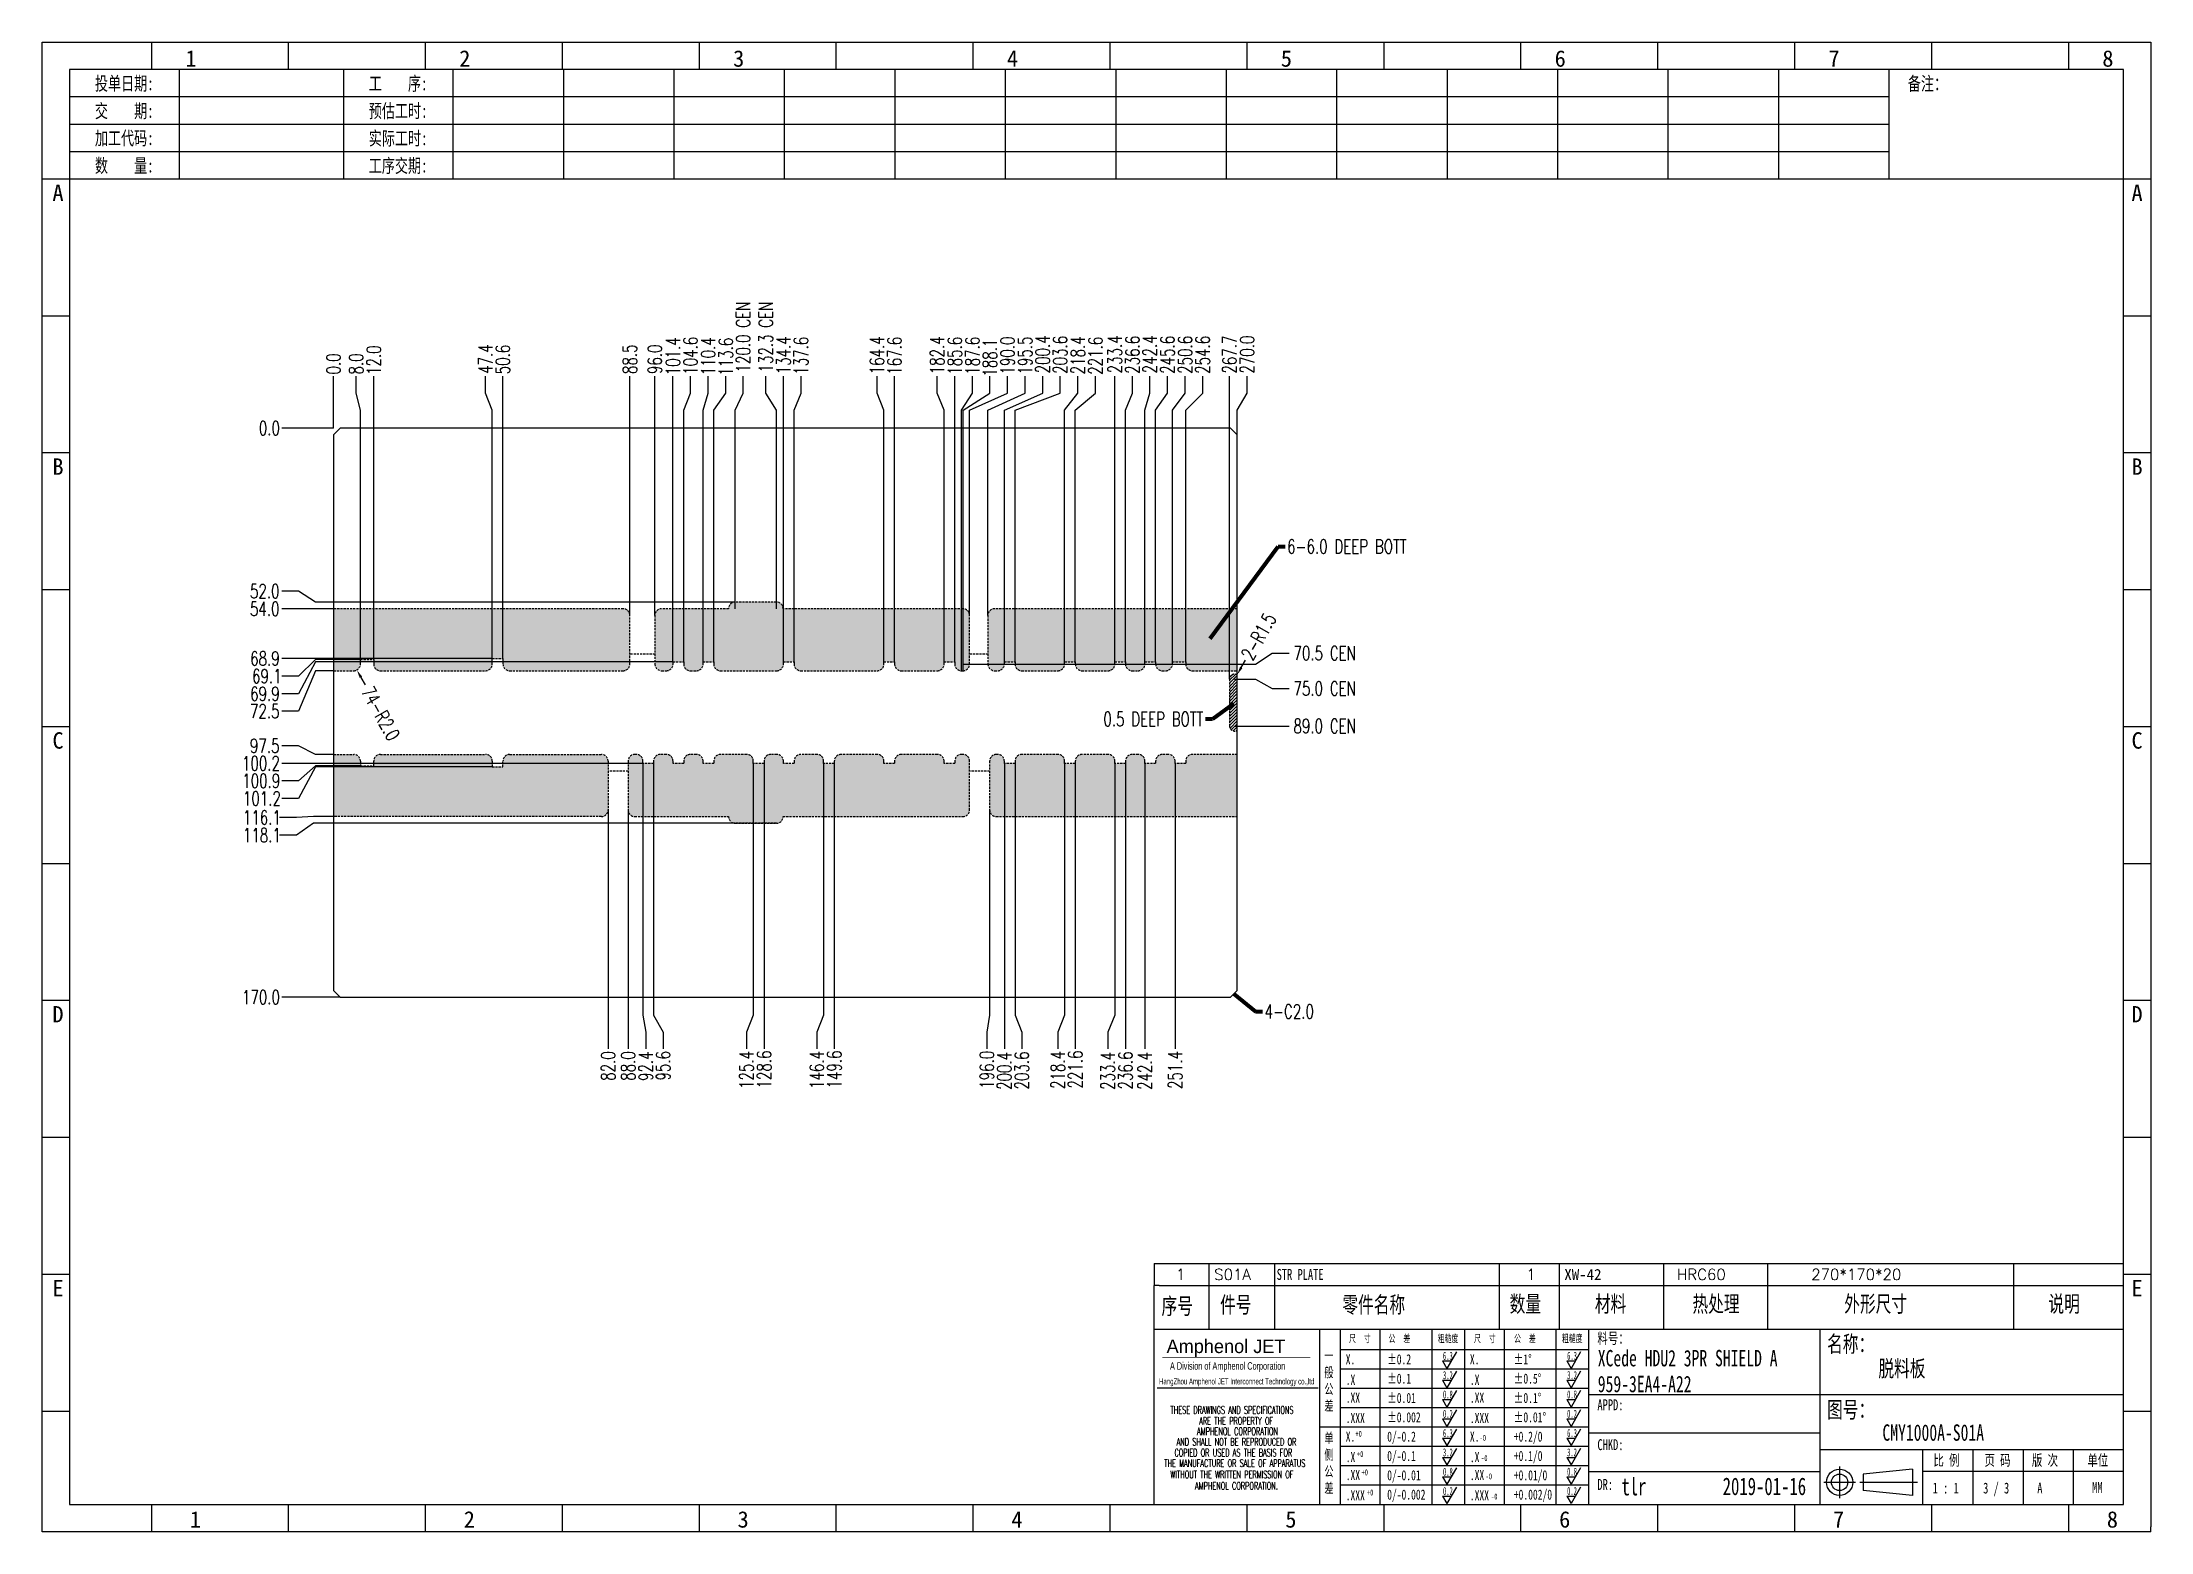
# Model space of a CAD drawing. Header units: millimetres. Extents: x -2852 to 5627, y -2271 to 1849.
# Drawn here: x 2876 to 3506, y -675 to -230 of the extents above; entities that cross this region are included whole.
import ezdxf
from ezdxf.enums import TextEntityAlignment as Align

# ---------------------------------------------------------------- set-up
doc = ezdxf.new("R2010")
doc.units = ezdxf.units.MM
doc.header["$PDSIZE"] = 3
doc.linetypes.add('DASHED', pattern=[19.05, 12.7, -6.35])
doc.linetypes.add('DASHED2', pattern=[9.525, 6.35, -3.175])
for name, color, linetype in [('1', 7, 'Continuous'), ('11', 4, 'DASHED2'), ('41', 1, 'Continuous'), ('S01', 170, 'Continuous'), ('S012', 4, 'DASHED')]:
    doc.layers.add(name, color=color, linetype=linetype)
doc.styles.add('CH', font='仿宋_GB2312_0.ttf')
doc.styles.add('jet02', font='simplex.shx', dxfattribs={"width": 0.7})
doc.styles.add('SIMPLEX', font='SIMPLEX')
doc.styles.get("Standard").update_dxf_attribs({"font": '仿宋_GB2312_0.ttf', "width": 0.7})
doc.styles.add('TEXTSTYLE_1', font='TRIUMB.TTF')
doc.styles.add('TEXTSTYLE_2', font='TRIUM.TTF')
doc.styles.add('tk', font='', dxfattribs={"width": 0.7})
doc.styles.add('tk 2', font='仿宋_GB2312_0.ttf', dxfattribs={"width": 0.65})
doc.styles.add('tk 4', font='simplex.shx', dxfattribs={"width": 0.65, "bigfont": 'bigfont.shx'})
doc.styles.get('tk').set_extended_font_data('NSimSun')
doc.dimstyles.new('jet02', dxfattribs={"dimtxt": 3.5, "dimasz": 2.1, "dimexe": 1, "dimexo": 0, "dimgap": 0.5, "dimtad": 0, "dimtoh": 1, "dimdec": 3, "dimzin": 9, "dimdsep": 46, "dimtxsty": 'jet02', "dimcen": 0, "dimclrt": 256, "dimazin": 2, "dimtfac": 1, "dimtdec": 3, "dimtofl": 0, "dimtmove": 0, "dimatfit": 1, "dimfxl": 0, "dimarcsym": 0})

msp = doc.modelspace()

# ---------------------------------------------------------------- texts
at = {"layer": '41', "ltscale": 0.05, "char_height": 4.2, "attachment_point": 4, "style": 'jet02'}
for s, insert in [('6-6.0 DEEP BOTT', (3247.9555, -380.8524)), ('4-C2.0', (3241.2173, -519.8308))]:
    msp.add_mtext(s, dxfattribs=dict(at, insert=insert))
at = {"layer": '41', "color": 2, "ltscale": 0.05, "insert": (3222.9104, -432.4032), "char_height": 4.2, "attachment_point": 6, "style": 'jet02'}
msp.add_mtext('0.5 DEEP BOTT', dxfattribs=at)

# ---------------------------------------------------------------- blocks, each defined once
blk = doc.blocks.new('A3-N')
at = {"layer": '1', "color": 1}
for p, q in [((0, 0), (0, 296.73)), ((0, 296.73), (420, 296.73)), ((21.82, 291.27), (21.82, 296.73)), ((49.09, 291.27), (49.09, 296.73)), ((76.36, 291.27), (76.36, 296.73)), ((103.64, 291.27), (103.64, 296.73)), ((103.64, 291.27), (103.64, 296.73)), ((103.64, 291.27), (103.64, 296.73)), ((130.91, 291.27), (130.91, 296.73)), ((158.18, 291.27), (158.18, 296.73)), ((185.45, 291.27), (185.45, 296.73)), ((212.73, 291.27), (212.73, 296.73)), ((240, 291.27), (240, 296.73)), ((267.27, 291.27), (267.27, 296.73)), ((294.55, 291.27), (294.55, 296.73)), ((321.82, 291.27), (321.82, 296.73)), ((349.09, 291.27), (349.09, 296.73)), ((376.36, 291.27), (376.36, 296.73)), ((403.64, 291.27), (403.64, 296.73)), ((420, 296.73), (420, 1)), ((5.45, 269.45), (0, 269.45)), ((420, 269.45), (414.55, 269.45)), ((5.45, 242.18), (0, 242.18)), ((420, 242.18), (414.55, 242.18)), ((5.45, 214.91), (0, 214.91)), ((420, 214.91), (414.55, 214.91)), ((5.45, 187.64), (0, 187.64)), ((420, 187.64), (414.55, 187.64)), ((5.45, 160.36), (0, 160.36)), ((420, 160.36), (414.55, 160.36)), ((5.45, 133.09), (0, 133.09)), ((420, 133.09), (414.55, 133.09)), ((5.45, 105.82), (0, 105.82)), ((420, 105.82), (414.55, 105.82)), ((5.45, 78.55), (0, 78.55)), ((420, 78.55), (414.55, 78.55)), ((5.45, 51.27), (0, 51.27)), ((420, 51.27), (414.55, 51.27)), ((222.45, 49.09), (221.45, 49.09)), ((221.45, 49.09), (221.45, 40.36)), ((222.45, 49.09), (414.55, 49.09)), ((232.36, 49.09), (232.36, 40.36)), ((245.45, 49.09), (245.45, 40.36)), ((290.18, 49.09), (290.18, 40.36)), ((302.18, 49.09), (302.18, 40.36)), ((322.91, 49.09), (322.91, 40.36)), ((343.64, 49.09), (343.64, 40.36)), ((392.73, 40.36), (392.73, 49.09)), ((258.55, 40.36), (258.55, 5.44)), ((266.45, 40.36), (266.45, 5.44)), ((276.78, 40.36), (276.78, 5.45)), ((291.18, 40.36), (291.18, 5.45)), ((301.51, 40.37), (301.51, 5.46)), ((308.01, 40.36), (308.01, 5.45)), ((354.09, 40.36), (354.09, 5.45)), ((308.01, 32.39), (258.55, 32.39)), ((308.01, 28.54), (258.55, 28.54)), ((414.55, 27.27), (308.01, 27.27)), ((5.45, 24), (0, 24)), ((308.01, 24.69), (258.55, 24.69)), ((420, 24), (414.55, 24)), ((308.01, 16.99), (258.55, 16.99)), ((354.09, 19.63), (308.01, 19.63)), ((308.01, 13.14), (258.55, 13.14)), ((414.55, 16.36), (354.09, 16.36)), ((374.55, 16.36), (374.55, 5.45)), ((384.55, 16.36), (384.55, 5.45)), ((394.55, 16.36), (394.55, 5.45)), ((404.55, 16.36), (404.55, 5.45)), ((308.01, 9.29), (258.55, 9.29)), ((308.01, 11.99), (354.09, 11.99)), ((372.51, 12.49), (362.69, 11.5)), ((362.69, 11.5), (362.69, 8.23)), ((372.51, 12.49), (372.51, 7.25)), ((414.55, 12), (374.55, 12)), ((21.82, 0), (21.82, 5.45)), ((49.09, 0), (49.09, 5.45)), ((76.36, 0), (76.36, 5.45)), ((103.64, 0), (103.64, 5.45)), ((130.91, 0), (130.91, 5.45)), ((158.18, 0), (158.18, 5.45)), ((185.45, 0), (185.45, 5.45)), ((212.73, 0), (212.73, 5.45)), ((240, 0), (240, 5.45)), ((267.27, 0), (267.27, 5.45)), ((294.55, 0), (294.55, 5.45)), ((321.82, 0), (321.82, 5.45)), ((349.09, 0), (349.09, 5.45)), ((372.51, 7.25), (362.69, 8.23)), ((376.36, 0), (376.36, 5.45)), ((403.64, 0), (403.64, 5.45)), ((1, 0), (0, 0)), ((420, 0), (1, 0)), ((420, 0), (420, 1))]:
    blk.add_line(p, q, dxfattribs=at)
at = {"layer": '1'}
for p, q in [((414.55, 278.18), (414.55, 284.73)), ((221.45, 40.36), (221.45, 5.45)), ((221.45, 40.36), (414.55, 40.36)), ((221.45, 40.36), (414.55, 40.36)), ((254.41, 40.36), (254.41, 5.45)), ((283.28, 40.36), (283.28, 5.45)), ((308.01, 36.24), (258.55, 36.24)), ((222.08, 28.67), (254.12, 28.67)), ((308.01, 20.84), (254.41, 20.84))]:
    blk.add_line(p, q, dxfattribs=at)
at = {"layer": '1', "color": 1, "ltscale": 0.05}
for p, q in [((278.93, 34.04), (279.79, 32.56)), ((278.93, 34.04), (280.65, 34.04)), ((281.68, 35.84), (279.79, 32.56)), ((303.66, 34.05), (304.52, 32.56)), ((303.66, 34.05), (305.38, 34.05)), ((306.41, 35.84), (304.52, 32.56)), ((278.93, 30.19), (279.79, 28.71)), ((278.93, 30.19), (280.65, 30.19)), ((281.68, 31.99), (279.79, 28.71)), ((303.66, 30.2), (305.38, 30.2)), ((303.66, 30.2), (304.52, 28.71)), ((306.41, 31.99), (304.52, 28.71)), ((278.93, 26.34), (279.79, 24.86)), ((278.93, 26.34), (280.65, 26.34)), ((281.68, 28.14), (279.79, 24.86)), ((303.66, 26.35), (304.52, 24.86)), ((303.66, 26.35), (305.38, 26.35)), ((306.41, 28.14), (304.52, 24.86)), ((278.93, 22.49), (280.65, 22.49)), ((278.93, 22.49), (279.79, 21.01)), ((281.68, 24.29), (279.79, 21.01)), ((303.66, 22.5), (305.38, 22.5)), ((303.66, 22.5), (304.52, 21.01)), ((306.41, 24.29), (304.52, 21.01)), ((278.93, 18.66), (279.79, 17.17)), ((278.93, 18.66), (280.65, 18.66)), ((281.68, 20.45), (279.79, 17.17)), ((303.66, 18.66), (304.52, 17.18)), ((303.66, 18.66), (305.38, 18.66)), ((306.41, 20.46), (304.52, 17.18)), ((278.93, 14.81), (280.65, 14.81)), ((278.93, 14.81), (279.79, 13.32)), ((281.68, 16.6), (279.79, 13.32)), ((281.68, 12.75), (279.79, 9.47)), ((303.66, 14.81), (305.38, 14.81)), ((303.66, 14.81), (304.52, 13.33)), ((306.41, 16.61), (304.52, 13.33)), ((306.41, 12.76), (304.52, 9.48)), ((278.93, 10.96), (279.79, 9.47)), ((278.93, 10.96), (280.65, 10.96)), ((281.68, 8.9), (279.79, 5.62)), ((303.66, 10.96), (304.52, 9.48)), ((303.66, 10.96), (305.38, 10.96)), ((306.41, 8.91), (304.52, 5.63)), ((278.93, 7.11), (279.79, 5.62)), ((278.93, 7.11), (280.65, 7.11)), ((303.66, 7.11), (305.38, 7.11)), ((303.66, 7.11), (304.52, 5.63))]:
    blk.add_line(p, q, dxfattribs=at)
at = {"layer": '1', "color": 1, "ltscale": 0.1}
for p, q in [((358.01, 13.02), (358.01, 6.71)), ((354.86, 9.87), (361.17, 9.87)), ((362.03, 9.87), (373.54, 9.87))]:
    blk.add_line(p, q, dxfattribs=at)
at = {"layer": '1'}
blk.add_lwpolyline([(221.45, 5.45), (414.55, 5.45), (414.55, 291.27), (5.45, 291.27), (5.45, 5.45), (414.55, 5.45)], dxfattribs=at)
at = {"layer": '1', "color": 7, "linetype": 'Continuous', "const_width": 0.123}
blk.add_lwpolyline([(223.11, 34.74), (252.6, 34.76)], dxfattribs=at)
at = {"layer": '1', "color": 1}
for radius in [2.62, 1.64]:
    blk.add_circle((358.01, 9.87), radius, dxfattribs=at)
at = {"layer": '41'}
for p, q in [((27.27, 291.27), (27.27, 269.45)), ((60, 291.27), (60, 269.45)), ((81.82, 291.27), (81.82, 269.45)), ((103.82, 291.27), (103.82, 269.45)), ((125.82, 291.27), (125.82, 269.45)), ((147.82, 291.27), (147.82, 269.45)), ((169.82, 291.27), (169.82, 269.45)), ((191.82, 291.27), (191.82, 269.45)), ((213.82, 291.27), (213.82, 269.45)), ((235.82, 291.27), (235.82, 269.45)), ((257.82, 291.27), (257.82, 269.45)), ((279.82, 291.27), (279.82, 269.45)), ((301.82, 291.27), (301.82, 269.45)), ((323.82, 291.27), (323.82, 269.45)), ((345.82, 291.27), (345.82, 269.45)), ((367.82, 291.27), (367.82, 269.45)), ((367.82, 285.82), (5.45, 285.82)), ((367.82, 280.36), (5.45, 280.36)), ((367.82, 274.91), (5.45, 274.91)), ((414.55, 269.45), (5.45, 269.45))]:
    blk.add_line(p, q, dxfattribs=at)
at = {"layer": '1', "color": 1}
for s, p in [('1', (29.64, 295.11)), ('2', (84.18, 295.11)), ('3', (138.73, 295.11)), ('4', (193.27, 295.11)), ('5', (247.82, 295.11)), ('6', (302.36, 295.11)), ('7', (356.91, 295.11)), ('8', (411.45, 295.11)), ('1', (30.53, 4.11)), ('2', (85.08, 4.11)), ('3', (139.62, 4.11)), ('4', (194.17, 4.11)), ('5', (248.72, 4.11)), ('6', (303.26, 4.11)), ('7', (357.81, 4.11)), ('8', (412.35, 4.11))]:
    blk.add_text(s, height=3.27, dxfattribs=at).set_placement(p, align=Align.TOP_CENTER)
at = {"layer": '1', "style": 'tk', "width": 0.7}
for s, p in [('投单日期:', (16.36, 288.55)), ('工    序:', (70.91, 288.55)), ('备注：', (375.51, 288.55)), ('交    期:', (16.36, 283.09)), ('预估工时:', (70.91, 283.09)), ('加工代码:', (16.36, 277.64)), ('实际工时:', (70.91, 277.64)), ('数    量:', (16.36, 272.18)), ('工序交期:', (70.91, 272.18))]:
    blk.add_text(s, height=2.727, dxfattribs=at).set_placement(p, align=Align.MIDDLE)
at = {"layer": '1', "color": 1}
for s, p in [('A', (2.04, 268.36)), ('B', (2.04, 213.82)), ('C', (2.04, 159.27)), ('D', (2.04, 104.73)), ('E', (2.04, 50.18))]:
    blk.add_text(s, height=3.27, dxfattribs=at).set_placement(p, align=Align.TOP_LEFT)
for s, p in [('A', (418.37, 268.36)), ('B', (418.37, 213.82)), ('C', (418.37, 159.27)), ('D', (418.37, 104.73)), ('E', (418.37, 50.18))]:
    blk.add_text(s, height=3.27, dxfattribs=at).set_placement(p, align=Align.TOP_RIGHT)
at = {"layer": '1', "color": 1, "style": 'tk 2', "width": 0.7}
for s, height, p in [('序号', 3.273, (222.96, 43.34)), ('件号', 3.273, (234.62, 43.61)), ('零件名称', 3.273, (258.97, 43.61)), ('数量', 3.273, (292.3, 43.78)), ('材料', 3.273, (309.27, 43.78)), ('热处理', 3.273, (328.71, 43.78)), ('外形尺寸', 3.273, (358.94, 43.78)), ('说明', 3.273, (399.61, 43.78)), ('料号：', 2.182, (309.77, 37.46)), ('名称：', 3.273, (355.52, 35.79)), ('图号：', 3.273, (355.52, 22.7)), ('比 例', 2.182, (376.69, 13.18)), ('页 码', 2.182, (386.85, 13.18)), ('版 次', 2.182, (396.31, 13.18)), ('单位', 2.182, (407.35, 13.18))]:
    blk.add_text(s, height=height, dxfattribs=at).set_placement(p)
at = {"layer": '1', "color": 7, "linetype": 'Continuous', "style": 'TEXTSTYLE_1'}
blk.add_text('Amphenol JET', height=2.7, dxfattribs=at).set_placement((223.96, 35.61))
at = {"layer": '1', "color": 7, "linetype": 'Continuous'}
for s, height, style, width, p in [('A Division of Amphenol Corporation', 1.5, 'TEXTSTYLE_2', 0.7, (224.64, 32.29)), ('HangZhou Amphenol JET Interconnect Technology co.,ltd ', 1.2, 'TEXTSTYLE_2', 0.6, (222.47, 29.36)), ('THESE DRAWINGS AND SPECIFICATIONS', 1.5, 'tk 4', 0.6, (224.73, 23.52)), ('ARE THE PROPERTY OF', 1.5, 'tk 4', 0.6, (230.45, 21.35)), ('AND SHALL NOT BE REPRODUCED OR', 1.5, 'tk 4', 0.6, (225.95, 17.17)), ('AMPHENOL CORPORATION', 1.5, 'tk 4', 0.6, (230.04, 19.27)), ('THE MANUFACTURE OR SALE OF APPARATUS', 1.5, 'tk 4', 0.6, (223.5, 12.92)), ('COPIED OR USED AS THE BASIS FOR', 1.5, 'tk 4', 0.6, (225.54, 15.02)), ('WITHOUT THE WRITTEN PERMISSION OF', 1.5, 'tk 4', 0.6, (224.73, 10.67)), ('AMPHENOL CORPORATION.', 1.5, 'tk 4', 0.6, (229.63, 8.4))]:
    blk.add_text(s, height=height, dxfattribs=dict(at, style=style, width=width)).set_placement(p)
at = {"layer": '1', "color": 1, "style": 'tk 2', "width": 0.7}
for s, p in [('X.', (259.64, 34.37)), ('%%P0.2', (267.9, 34.37)), ('X.', (284.37, 34.37)), ('%%P1%%D', (293.12, 34.37)), ('.X', (259.64, 30.28)), ('%%P0.1', (267.9, 30.52)), ('.X', (284.37, 30.28)), ('%%P0.5%%D', (293.12, 30.52)), ('.XX', (259.64, 26.71)), ('%%P0.01', (267.9, 26.67)), ('.XX', (284.37, 26.71)), ('%%P0.1%%D', (293.12, 26.67)), ('.XXX', (259.64, 22.68)), ('%%P0.002', (267.9, 22.82)), ('.XXX', (284.37, 22.68)), ('%%P0.01%%D', (293.12, 22.82)), ('X.', (259.64, 18.97)), ('0/-0.2', (267.9, 18.97)), ('X.', (284.37, 18.97)), ('+0.2/0', (293.12, 18.97)), ('.X', (259.64, 14.88)), ('0/-0.1', (267.9, 15.12)), ('.X', (284.37, 14.88)), ('+0.1/0', (293.12, 15.12)), ('.XX', (259.64, 11.31)), ('0/-0.01', (267.9, 11.27)), ('0/-0.002', (267.9, 7.42)), ('.XX', (284.37, 11.31)), ('+0.01/0', (293.12, 11.27)), ('+0.002/0', (293.12, 7.42)), ('.XXX', (259.64, 7.28)), ('.XXX', (284.37, 7.28))]:
    blk.add_text(s, height=2, dxfattribs=at).set_placement(p, align=Align.MIDDLE_LEFT)
at = {"layer": '1', "color": 1, "ltscale": 0.05, "style": 'tk 2', "width": 0.5}
for s, p in [('6.3', (279.01, 34.26)), ('6.3', (303.74, 34.27)), ('3.2', (279.01, 30.41)), ('3.2', (303.74, 30.42)), ('0.8', (279.01, 26.56)), ('0.8', (303.74, 26.57)), ('0.2', (279.01, 22.71)), ('0.2', (303.74, 22.72)), ('6.3', (279.01, 18.87)), ('6.3', (303.74, 18.88)), ('3.2', (279.01, 15.02)), ('0.8', (279.01, 11.17)), ('3.2', (303.74, 15.03)), ('0.8', (303.74, 11.18)), ('0.2', (279.01, 7.32)), ('0.2', (303.74, 7.33))]:
    blk.add_text(s, height=1.6, dxfattribs=at).set_placement(p)
at = {"layer": '1', "style": 'tk 2', "width": 0.7}
for s, p in [('APPD:', (309.77, 24.21)), ('CHKD:', (309.77, 16.27)), ('DR:', (309.77, 8.35))]:
    blk.add_text(s, height=2.182, dxfattribs=at).set_placement(p)
at = {"layer": '1', "color": 7, "style": 'tk 2', "width": 0.7}
blk.add_text('MM', height=2.182, dxfattribs=at).set_placement((408.31, 7.75))
at = {"layer": '1', "color": 1, "ltscale": 0.05, "char_height": 1.5, "width": 6.3627, "attachment_point": 1, "style": 'tk 2'}
for s, insert in [('尺  寸', (260.31, 39.25)), ('公  差', (268.17, 39.25)), ('粗糙度', (277.98, 39.25)), ('尺  寸', (285.2, 39.25)), ('公  差', (293.18, 39.25)), ('粗糙度', (302.71, 39.26))]:
    blk.add_mtext(s, dxfattribs=dict(at, insert=insert))
at = {"layer": '1', "ltscale": 0.05, "char_height": 2, "width": 2.5195, "attachment_point": 1, "style": 'tk 2'}
for s, insert in [('一般公差', (255.39, 36.11)), ('单侧公差', (255.39, 19.71))]:
    blk.add_mtext(s, dxfattribs=dict(at, insert=insert))
at = {"layer": '1', "color": 1, "ltscale": 0.05, "char_height": 1.2, "width": 5.1396, "attachment_point": 1, "line_spacing_factor": 0.8, "style": 'tk 2'}
for s, insert in [('+0', (261.58, 20.13)), ('-0', (286.31, 19.33)), ('+0', (261.88, 16.09)), ('-0', (286.61, 15.29)), ('+0', (262.79, 12.45)), ('+0', (263.87, 8.44)), ('-0', (287.51, 11.65)), ('-0', (288.59, 7.64))]:
    blk.add_mtext(s, dxfattribs=dict(at, insert=insert))
at = {"layer": '1', "style": 'tk 2', "width": 0.7}
for tag, p in [('PATR-NO1', (309.84, 32.96)), ('TITLE', (365.74, 30.9)), ('PATR-NO2', (309.84, 27.81)), ('DWG-NO:', (366.54, 18.14))]:
    blk.add_attdef(tag, p, '', height=3.27, dxfattribs=at)
at = {"layer": '1', "color": 1, "style": 'tk 2', "width": 0.7}
for tag, p in [('DRAW', (314.55, 7.27)), ('DATE', (334.72, 7.32))]:
    blk.add_attdef(tag, p, '', height=3.49, dxfattribs=at)
at = {"layer": '1', "style": 'tk 2', "width": 0.7}
for tag, p in [('SCALE', (376.55, 8.73)), ('SHEET', (386.6, 8.72)), ('REV', (397.38, 8.73))]:
    blk.add_attdef(tag, text='', height=2.18, dxfattribs=at).set_placement(p, align=Align.MIDDLE_LEFT)
blk = doc.blocks.new('FB3')
at = {"layer": '1', "color": 1}
for p, q in [((0, 4.36), (193.09, 4.36)), ((0, 4.36), (0, 0)), ((10.91, 4.36), (10.91, 0)), ((24, 4.36), (24, 0)), ((68.73, 4.36), (68.73, 0)), ((80.73, 4.36), (80.73, 0)), ((101.45, 4.36), (101.45, 0)), ((122.18, 4.36), (122.18, 0)), ((171.27, 0), (171.27, 4.36))]:
    blk.add_line(p, q, dxfattribs=at)
at = {"layer": '1'}
for tag, style, p in [('ITEM', 'SIMPLEX', (4.36, 2.18)), ('PARTNO', 'SIMPLEX', (12, 2.18)), ('QTY', 'SIMPLEX', (74.18, 2.18)), ('MATL', 'CH', (81.72, 2.18)), ('FINISH', 'SIMPLEX', (104.17, 2.18)), ('SPEC', 'SIMPLEX', (130.91, 2.18)), ('REMARK', 'SIMPLEX', (174.06, 2.18))]:
    blk.add_attdef(tag, text='', height=2.18, dxfattribs=dict(at, style=style)).set_placement(p, align=Align.MIDDLE_LEFT)
at = {"layer": '1', "style": 'tk', "width": 0.7}
blk.add_attdef('DIE', text='', height=2.18, dxfattribs=at).set_placement((24.43, 2.18), align=Align.MIDDLE_LEFT)
blk = doc.blocks.new('*D4717')
at = {"layer": '41'}
blk.add_line((171.38, 2811.05), (172.59, 2808.84), dxfattribs=at)
at = {"layer": '41', "ltscale": 0.05}
blk.add_solid([(171.75, 2811.26), (171.01, 2810.85), (170.17, 2813.26)], dxfattribs=at)
at = {"layer": 'Defpoints', "color": 0, "ltscale": 0.05}
for p in [(169.21, 2815.02), (170.17, 2813.26)]:
    blk.add_point(p, dxfattribs=at)
at = {"layer": '41', "ltscale": 0.05, "insert": (177.27, 2800.27), "char_height": 4.2, "attachment_point": 5, "rotation": 298.65918, "style": 'jet02'}
blk.add_mtext('74-R2.0', dxfattribs=at)
blk = doc.blocks.new('*D4718')
at = {"layer": '41'}
blk.add_line((434.38, 2814.02), (435.62, 2816.22), dxfattribs=at)
at = {"layer": '41', "ltscale": 0.05}
blk.add_solid([(434.02, 2814.23), (434.75, 2813.82), (433.15, 2811.83)], dxfattribs=at)
at = {"layer": 'Defpoints', "color": 0, "ltscale": 0.05}
for p in [(432.41, 2810.52), (433.15, 2811.83)]:
    blk.add_point(p, dxfattribs=at)
at = {"layer": '41', "ltscale": 0.05, "insert": (439.59, 2823.27), "char_height": 4.2, "attachment_point": 5, "rotation": 60.62568, "style": 'jet02'}
blk.add_mtext('2-R1.5', dxfattribs=at)
blk = doc.blocks.new('*D4719')
at = {"layer": '41', "ltscale": 0.05}
blk.add_line((163.21, 2885.52), (147.71, 2885.52), dxfattribs=at)
at = {"layer": 'Defpoints', "color": 0, "ltscale": 0.05}
for p in [(147.71, 2885.52), (163.21, 2885.52), (163.21, 2885.52)]:
    blk.add_point(p, dxfattribs=at)
at = {"layer": '41', "ltscale": 0.05, "insert": (144.03, 2885.52), "char_height": 4.2, "attachment_point": 5, "style": 'jet02'}
blk.add_mtext('0.0', dxfattribs=at)
blk = doc.blocks.new('*D4720')
at = {"layer": '41', "ltscale": 0.05}
blk.add_line((165.21, 2715.52), (147.71, 2715.52), dxfattribs=at)
at = {"layer": 'Defpoints', "color": 0, "ltscale": 0.05}
for p in [(163.21, 2885.52), (147.71, 2715.52), (165.21, 2715.52)]:
    blk.add_point(p, dxfattribs=at)
at = {"layer": '41', "ltscale": 0.05, "insert": (141.51, 2715.52), "char_height": 4.2, "attachment_point": 5, "style": 'jet02'}
blk.add_mtext('170.0', dxfattribs=at)
blk = doc.blocks.new('*D4721')
at = {"layer": '41', "ltscale": 0.05}
for p, q in [((157.16, 2767.47), (152.12, 2763.95)), ((283.21, 2767.47), (157.16, 2767.47)), ((152.12, 2763.95), (147.08, 2763.95))]:
    blk.add_line(p, q, dxfattribs=at)
at = {"layer": 'Defpoints', "color": 0, "ltscale": 0.05}
for p in [(163.21, 2885.52), (283.21, 2767.47), (147.08, 2763.95)]:
    blk.add_point(p, dxfattribs=at)
at = {"layer": '41', "ltscale": 0.05, "insert": (141.79, 2763.95), "char_height": 4.2, "attachment_point": 5, "style": 'jet02'}
blk.add_mtext('118.1', dxfattribs=at)
blk = doc.blocks.new('*D4722')
at = {"layer": '41', "ltscale": 0.05}
for p, q in [((152.12, 2769.2), (147.08, 2769.2)), ((157.16, 2769.47), (152.12, 2769.2)), ((163.21, 2769.47), (157.16, 2769.47))]:
    blk.add_line(p, q, dxfattribs=at)
at = {"layer": 'Defpoints', "color": 0, "ltscale": 0.05}
for p in [(163.21, 2885.52), (147.08, 2769.2), (163.21, 2769.47)]:
    blk.add_point(p, dxfattribs=at)
at = {"layer": '41', "ltscale": 0.05, "insert": (141.79, 2769.2), "char_height": 4.2, "attachment_point": 5, "style": 'jet02'}
blk.add_mtext('116.1', dxfattribs=at)
blk = doc.blocks.new('*D4723')
at = {"layer": '41', "ltscale": 0.05}
for p, q in [((157.79, 2784.37), (152.75, 2774.87)), ((210.61, 2784.37), (157.79, 2784.37)), ((152.75, 2774.87), (147.71, 2774.87))]:
    blk.add_line(p, q, dxfattribs=at)
at = {"layer": 'Defpoints', "color": 0, "ltscale": 0.05}
for p in [(163.21, 2885.52), (210.61, 2784.37), (147.71, 2774.87)]:
    blk.add_point(p, dxfattribs=at)
at = {"layer": '41', "ltscale": 0.05, "insert": (141.79, 2774.87), "char_height": 4.2, "attachment_point": 5, "style": 'jet02'}
blk.add_mtext('101.2', dxfattribs=at)
blk = doc.blocks.new('*D4724')
at = {"layer": '41', "ltscale": 0.05}
for p, q in [((157.79, 2784.62), (152.75, 2780.12)), ((171.21, 2784.62), (157.79, 2784.62)), ((152.75, 2780.12), (147.71, 2780.12))]:
    blk.add_line(p, q, dxfattribs=at)
at = {"layer": 'Defpoints', "color": 0, "ltscale": 0.05}
for p in [(163.21, 2885.52), (171.21, 2784.62), (147.71, 2780.12)]:
    blk.add_point(p, dxfattribs=at)
at = {"layer": '41', "ltscale": 0.05, "insert": (141.58, 2780.12), "char_height": 4.2, "attachment_point": 5, "style": 'jet02'}
blk.add_mtext('100.9', dxfattribs=at)
blk = doc.blocks.new('*D4725')
at = {"layer": '41', "ltscale": 0.05}
blk.add_line((255.61, 2785.37), (147.71, 2785.37), dxfattribs=at)
at = {"layer": 'Defpoints', "color": 0, "ltscale": 0.05}
for p in [(163.21, 2885.52), (147.71, 2785.37), (255.61, 2785.37)]:
    blk.add_point(p, dxfattribs=at)
at = {"layer": '41', "ltscale": 0.05, "insert": (141.51, 2785.37), "char_height": 4.2, "attachment_point": 5, "style": 'jet02'}
blk.add_mtext('100.2', dxfattribs=at)
blk = doc.blocks.new('*D4726')
at = {"layer": '41', "ltscale": 0.05}
for p, q in [((152.75, 2790.62), (147.71, 2790.62)), ((157.79, 2788.02), (152.75, 2790.62)), ((163.21, 2788.02), (157.79, 2788.02))]:
    blk.add_line(p, q, dxfattribs=at)
at = {"layer": 'Defpoints', "color": 0, "ltscale": 0.05}
for p in [(163.21, 2885.52), (147.71, 2790.62), (163.21, 2788.02)]:
    blk.add_point(p, dxfattribs=at)
at = {"layer": '41', "ltscale": 0.05, "insert": (142.63, 2790.62), "char_height": 4.2, "attachment_point": 5, "style": 'jet02'}
blk.add_mtext('97.5', dxfattribs=at)
blk = doc.blocks.new('*D4727')
at = {"layer": '41', "ltscale": 0.05}
for p, q in [((157.79, 2813.02), (152.75, 2800.92)), ((163.21, 2813.02), (157.79, 2813.02)), ((152.75, 2800.92), (147.71, 2800.92))]:
    blk.add_line(p, q, dxfattribs=at)
at = {"layer": 'Defpoints', "color": 0, "ltscale": 0.05}
for p in [(163.21, 2885.52), (163.21, 2813.02), (147.71, 2800.92)]:
    blk.add_point(p, dxfattribs=at)
at = {"layer": '41', "ltscale": 0.05, "insert": (142.63, 2800.92), "char_height": 4.2, "attachment_point": 5, "style": 'jet02'}
blk.add_mtext('72.5', dxfattribs=at)
blk = doc.blocks.new('*D4728')
at = {"layer": '41', "ltscale": 0.05}
for p, q in [((157.79, 2815.67), (152.75, 2806.17)), ((264.61, 2815.67), (157.79, 2815.67)), ((152.75, 2806.17), (147.71, 2806.17))]:
    blk.add_line(p, q, dxfattribs=at)
at = {"layer": 'Defpoints', "color": 0, "ltscale": 0.05}
for p in [(163.21, 2885.52), (264.61, 2815.67), (147.71, 2806.17)]:
    blk.add_point(p, dxfattribs=at)
at = {"layer": '41', "ltscale": 0.05, "insert": (142.7, 2806.17), "char_height": 4.2, "attachment_point": 5, "style": 'jet02'}
blk.add_mtext('69.9', dxfattribs=at)
blk = doc.blocks.new('*D4729')
at = {"layer": '41', "ltscale": 0.05}
for p, q in [((157.79, 2816.42), (152.75, 2811.42)), ((171.21, 2816.42), (157.79, 2816.42)), ((152.75, 2811.42), (147.71, 2811.42))]:
    blk.add_line(p, q, dxfattribs=at)
at = {"layer": 'Defpoints', "color": 0, "ltscale": 0.05}
for p in [(163.21, 2885.52), (171.21, 2816.42), (147.71, 2811.42)]:
    blk.add_point(p, dxfattribs=at)
at = {"layer": '41', "ltscale": 0.05, "insert": (143.26, 2811.42), "char_height": 4.2, "attachment_point": 5, "style": 'jet02'}
blk.add_mtext('69.1', dxfattribs=at)
blk = doc.blocks.new('*D4730')
at = {"layer": '41', "ltscale": 0.05}
blk.add_line((210.61, 2816.67), (147.71, 2816.67), dxfattribs=at)
at = {"layer": 'Defpoints', "color": 0, "ltscale": 0.05}
for p in [(163.21, 2885.52), (147.71, 2816.67), (210.61, 2816.67)]:
    blk.add_point(p, dxfattribs=at)
at = {"layer": '41', "ltscale": 0.05, "insert": (142.7, 2816.67), "char_height": 4.2, "attachment_point": 5, "style": 'jet02'}
blk.add_mtext('68.9', dxfattribs=at)
blk = doc.blocks.new('*D4731')
at = {"layer": '41', "ltscale": 0.05}
blk.add_line((163.21, 2831.57), (147.71, 2831.57), dxfattribs=at)
at = {"layer": 'Defpoints', "color": 0, "ltscale": 0.05}
for p in [(163.21, 2885.52), (147.71, 2831.57), (163.21, 2831.57)]:
    blk.add_point(p, dxfattribs=at)
at = {"layer": '41', "ltscale": 0.05, "insert": (142.63, 2831.57), "char_height": 4.2, "attachment_point": 5, "style": 'jet02'}
blk.add_mtext('54.0', dxfattribs=at)
blk = doc.blocks.new('*D4732')
at = {"layer": '41', "ltscale": 0.05}
for p, q in [((152.75, 2836.82), (147.71, 2836.82)), ((157.79, 2833.57), (152.75, 2836.82)), ((283.21, 2833.57), (157.79, 2833.57))]:
    blk.add_line(p, q, dxfattribs=at)
at = {"layer": 'Defpoints', "color": 0, "ltscale": 0.05}
for p in [(163.21, 2885.52), (147.71, 2836.82), (283.21, 2833.57)]:
    blk.add_point(p, dxfattribs=at)
at = {"layer": '41', "ltscale": 0.05, "insert": (142.63, 2836.82), "char_height": 4.2, "attachment_point": 5, "style": 'jet02'}
blk.add_mtext('52.0', dxfattribs=at)
blk = doc.blocks.new('*D4733')
at = {"layer": '41', "ltscale": 0.05}
blk.add_line((432.41, 2796.52), (448.71, 2796.52), dxfattribs=at)
at = {"layer": 'Defpoints', "color": 0, "ltscale": 0.05}
for p in [(163.21, 2885.52), (432.41, 2796.52), (448.71, 2796.52)]:
    blk.add_point(p, dxfattribs=at)
at = {"layer": '41', "ltscale": 0.05, "insert": (459.32, 2796.52), "char_height": 4.2, "attachment_point": 5, "style": 'jet02'}
blk.add_mtext('89.0{\\C1; CEN }', dxfattribs=at)
blk = doc.blocks.new('*D4734')
at = {"layer": '41', "ltscale": 0.05}
for p, q in [((432.41, 2810.52), (438.63, 2810.52)), ((438.63, 2810.52), (443.67, 2807.77)), ((443.67, 2807.77), (448.71, 2807.77))]:
    blk.add_line(p, q, dxfattribs=at)
at = {"layer": 'Defpoints', "color": 0, "ltscale": 0.05}
for p in [(163.21, 2885.52), (432.41, 2810.52), (448.71, 2807.77)]:
    blk.add_point(p, dxfattribs=at)
at = {"layer": '41', "ltscale": 0.05, "insert": (459.32, 2807.77), "char_height": 4.2, "attachment_point": 5, "style": 'jet02'}
blk.add_mtext('75.0{\\C1; CEN }', dxfattribs=at)
blk = doc.blocks.new('*D4735')
at = {"layer": '41', "ltscale": 0.05}
for p, q in [((438.63, 2815.02), (443.67, 2818.27)), ((443.67, 2818.27), (448.71, 2818.27)), ((351.21, 2815.02), (438.63, 2815.02))]:
    blk.add_line(p, q, dxfattribs=at)
at = {"layer": 'Defpoints', "color": 0, "ltscale": 0.05}
for p in [(163.21, 2885.52), (448.71, 2818.27), (351.21, 2815.02)]:
    blk.add_point(p, dxfattribs=at)
at = {"layer": '41', "ltscale": 0.05, "insert": (459.32, 2818.27), "char_height": 4.2, "attachment_point": 5, "style": 'jet02'}
blk.add_mtext('70.5{\\C1; CEN }', dxfattribs=at)
blk = doc.blocks.new('*D4736')
at = {"layer": '41', "ltscale": 0.05}
blk.add_line((163.21, 2885.52), (163.21, 2901.02), dxfattribs=at)
at = {"layer": 'Defpoints', "color": 0, "ltscale": 0.05}
for p in [(163.21, 2901.02), (163.21, 2885.52), (163.21, 2885.52)]:
    blk.add_point(p, dxfattribs=at)
at = {"layer": '41', "ltscale": 0.05, "insert": (163.21, 2904.7), "char_height": 4.2, "attachment_point": 5, "rotation": 90, "style": 'jet02'}
blk.add_mtext('0.0', dxfattribs=at)
blk = doc.blocks.new('*D4737')
at = {"layer": '41', "ltscale": 0.05}
for p, q in [((169.96, 2895.98), (169.96, 2901.02)), ((171.21, 2890.94), (169.96, 2895.98)), ((171.21, 2816.42), (171.21, 2890.94))]:
    blk.add_line(p, q, dxfattribs=at)
at = {"layer": 'Defpoints', "color": 0, "ltscale": 0.05}
for p in [(169.96, 2901.02), (163.21, 2885.52), (171.21, 2816.42)]:
    blk.add_point(p, dxfattribs=at)
at = {"layer": '41', "ltscale": 0.05, "insert": (169.96, 2904.7), "char_height": 4.2, "attachment_point": 5, "rotation": 90, "style": 'jet02'}
blk.add_mtext('8.0', dxfattribs=at)
blk = doc.blocks.new('*D4738')
at = {"layer": '41', "ltscale": 0.05}
blk.add_line((175.21, 2816.42), (175.21, 2901.02), dxfattribs=at)
at = {"layer": 'Defpoints', "color": 0, "ltscale": 0.05}
for p in [(175.21, 2901.02), (163.21, 2885.52), (175.21, 2816.42)]:
    blk.add_point(p, dxfattribs=at)
at = {"layer": '41', "ltscale": 0.05, "insert": (175.21, 2905.82), "char_height": 4.2, "attachment_point": 5, "rotation": 90, "style": 'jet02'}
blk.add_mtext('12.0', dxfattribs=at)
blk = doc.blocks.new('*D4739')
at = {"layer": '41', "ltscale": 0.05}
for p, q in [((208.56, 2895.98), (208.56, 2901.02)), ((210.61, 2890.94), (208.56, 2895.98)), ((210.61, 2816.67), (210.61, 2890.94))]:
    blk.add_line(p, q, dxfattribs=at)
at = {"layer": 'Defpoints', "color": 0, "ltscale": 0.05}
for p in [(208.56, 2901.02), (163.21, 2885.52), (210.61, 2816.67)]:
    blk.add_point(p, dxfattribs=at)
at = {"layer": '41', "ltscale": 0.05, "insert": (208.56, 2906.17), "char_height": 4.2, "attachment_point": 5, "rotation": 90, "style": 'jet02'}
blk.add_mtext('47.4', dxfattribs=at)
blk = doc.blocks.new('*D4740')
at = {"layer": '41', "ltscale": 0.05}
blk.add_line((213.81, 2816.67), (213.81, 2901.02), dxfattribs=at)
at = {"layer": 'Defpoints', "color": 0, "ltscale": 0.05}
for p in [(213.81, 2901.02), (163.21, 2885.52), (213.81, 2816.67)]:
    blk.add_point(p, dxfattribs=at)
at = {"layer": '41', "ltscale": 0.05, "insert": (213.81, 2906.03), "char_height": 4.2, "attachment_point": 5, "rotation": 90, "style": 'jet02'}
blk.add_mtext('50.6', dxfattribs=at)
blk = doc.blocks.new('*D4741')
at = {"layer": '41', "ltscale": 0.05}
blk.add_line((251.71, 2829.57), (251.71, 2901.02), dxfattribs=at)
at = {"layer": 'Defpoints', "color": 0, "ltscale": 0.05}
for p in [(251.71, 2901.02), (163.21, 2885.52), (251.71, 2829.57)]:
    blk.add_point(p, dxfattribs=at)
at = {"layer": '41', "ltscale": 0.05, "insert": (251.71, 2906.1), "char_height": 4.2, "attachment_point": 5, "rotation": 90, "style": 'jet02'}
blk.add_mtext('88.5', dxfattribs=at)
blk = doc.blocks.new('*D4742')
at = {"layer": '41', "ltscale": 0.05}
blk.add_line((259.21, 2829.57), (259.21, 2901.02), dxfattribs=at)
at = {"layer": 'Defpoints', "color": 0, "ltscale": 0.05}
for p in [(259.21, 2901.02), (163.21, 2885.52), (259.21, 2829.57)]:
    blk.add_point(p, dxfattribs=at)
at = {"layer": '41', "ltscale": 0.05, "insert": (259.21, 2906.1), "char_height": 4.2, "attachment_point": 5, "rotation": 90, "style": 'jet02'}
blk.add_mtext('96.0', dxfattribs=at)
blk = doc.blocks.new('*D4743')
at = {"layer": '41', "ltscale": 0.05}
blk.add_line((264.61, 2815.67), (264.61, 2901.02), dxfattribs=at)
at = {"layer": 'Defpoints', "color": 0, "ltscale": 0.05}
for p in [(264.61, 2901.02), (163.21, 2885.52), (264.61, 2815.67)]:
    blk.add_point(p, dxfattribs=at)
at = {"layer": '41', "ltscale": 0.05, "insert": (264.61, 2907.01), "char_height": 4.2, "attachment_point": 5, "rotation": 90, "style": 'jet02'}
blk.add_mtext('101.4', dxfattribs=at)
blk = doc.blocks.new('*D4744')
at = {"layer": '41', "ltscale": 0.05}
for p, q in [((269.86, 2895.98), (269.86, 2901.02)), ((267.81, 2890.94), (269.86, 2895.98)), ((267.81, 2815.67), (267.81, 2890.94))]:
    blk.add_line(p, q, dxfattribs=at)
at = {"layer": 'Defpoints', "color": 0, "ltscale": 0.05}
for p in [(269.86, 2901.02), (163.21, 2885.52), (267.81, 2815.67)]:
    blk.add_point(p, dxfattribs=at)
at = {"layer": '41', "ltscale": 0.05, "insert": (269.86, 2907.15), "char_height": 4.2, "attachment_point": 5, "rotation": 90, "style": 'jet02'}
blk.add_mtext('104.6', dxfattribs=at)
blk = doc.blocks.new('*D4745')
at = {"layer": '41', "ltscale": 0.05}
for p, q in [((275.11, 2895.98), (275.11, 2901.02)), ((273.61, 2890.94), (275.11, 2895.98)), ((273.61, 2815.67), (273.61, 2890.94))]:
    blk.add_line(p, q, dxfattribs=at)
at = {"layer": 'Defpoints', "color": 0, "ltscale": 0.05}
for p in [(275.11, 2901.02), (163.21, 2885.52), (273.61, 2815.67)]:
    blk.add_point(p, dxfattribs=at)
at = {"layer": '41', "ltscale": 0.05, "insert": (275.11, 2907.01), "char_height": 4.2, "attachment_point": 5, "rotation": 90, "style": 'jet02'}
blk.add_mtext('110.4', dxfattribs=at)
blk = doc.blocks.new('*D4746')
at = {"layer": '41', "ltscale": 0.05}
for p, q in [((280.36, 2895.98), (280.36, 2901.02)), ((276.81, 2890.94), (280.36, 2895.98)), ((276.81, 2815.67), (276.81, 2890.94))]:
    blk.add_line(p, q, dxfattribs=at)
at = {"layer": 'Defpoints', "color": 0, "ltscale": 0.05}
for p in [(280.36, 2901.02), (163.21, 2885.52), (276.81, 2815.67)]:
    blk.add_point(p, dxfattribs=at)
at = {"layer": '41', "ltscale": 0.05, "insert": (280.36, 2906.87), "char_height": 4.2, "attachment_point": 5, "rotation": 90, "style": 'jet02'}
blk.add_mtext('113.6', dxfattribs=at)
blk = doc.blocks.new('*D4747')
at = {"layer": '41', "ltscale": 0.05}
for p, q in [((285.61, 2895.98), (285.61, 2901.02)), ((283.21, 2890.94), (285.61, 2895.98)), ((283.21, 2831.57), (283.21, 2890.94))]:
    blk.add_line(p, q, dxfattribs=at)
at = {"layer": 'Defpoints', "color": 0, "ltscale": 0.05}
for p in [(285.61, 2901.02), (163.21, 2885.52), (283.21, 2831.57)]:
    blk.add_point(p, dxfattribs=at)
at = {"layer": '41', "ltscale": 0.05, "insert": (285.61, 2912.75), "char_height": 4.2, "attachment_point": 5, "rotation": 90, "style": 'jet02'}
blk.add_mtext('120.0{\\C1; CEN }', dxfattribs=at)
blk = doc.blocks.new('*D4748')
at = {"layer": '41', "ltscale": 0.05}
for p, q in [((292.36, 2895.98), (292.36, 2901.02)), ((295.51, 2890.94), (292.36, 2895.98)), ((295.51, 2831.57), (295.51, 2890.94))]:
    blk.add_line(p, q, dxfattribs=at)
at = {"layer": 'Defpoints', "color": 0, "ltscale": 0.05}
for p in [(292.36, 2901.02), (163.21, 2885.52), (295.51, 2831.57)]:
    blk.add_point(p, dxfattribs=at)
at = {"layer": '41', "ltscale": 0.05, "insert": (292.36, 2912.75), "char_height": 4.2, "attachment_point": 5, "rotation": 90, "style": 'jet02'}
blk.add_mtext('132.3{\\C1; CEN }', dxfattribs=at)
blk = doc.blocks.new('*D4749')
at = {"layer": '41', "ltscale": 0.05}
blk.add_line((297.61, 2815.67), (297.61, 2901.02), dxfattribs=at)
at = {"layer": 'Defpoints', "color": 0, "ltscale": 0.05}
for p in [(297.61, 2901.02), (163.21, 2885.52), (297.61, 2815.67)]:
    blk.add_point(p, dxfattribs=at)
at = {"layer": '41', "ltscale": 0.05, "insert": (297.61, 2907.29), "char_height": 4.2, "attachment_point": 5, "rotation": 90, "style": 'jet02'}
blk.add_mtext('134.4', dxfattribs=at)
blk = doc.blocks.new('*D4750')
at = {"layer": '41', "ltscale": 0.05}
for p, q in [((302.86, 2895.98), (302.86, 2901.02)), ((300.81, 2890.94), (302.86, 2895.98)), ((300.81, 2815.67), (300.81, 2890.94))]:
    blk.add_line(p, q, dxfattribs=at)
at = {"layer": 'Defpoints', "color": 0, "ltscale": 0.05}
for p in [(302.86, 2901.02), (163.21, 2885.52), (300.81, 2815.67)]:
    blk.add_point(p, dxfattribs=at)
at = {"layer": '41', "ltscale": 0.05, "insert": (302.86, 2907.15), "char_height": 4.2, "attachment_point": 5, "rotation": 90, "style": 'jet02'}
blk.add_mtext('137.6', dxfattribs=at)
blk = doc.blocks.new('*D4751')
at = {"layer": '41', "ltscale": 0.05}
for p, q in [((325.56, 2895.98), (325.56, 2901.02)), ((327.61, 2890.94), (325.56, 2895.98)), ((327.61, 2815.67), (327.61, 2890.94))]:
    blk.add_line(p, q, dxfattribs=at)
at = {"layer": 'Defpoints', "color": 0, "ltscale": 0.05}
for p in [(325.56, 2901.02), (163.21, 2885.52), (327.61, 2815.67)]:
    blk.add_point(p, dxfattribs=at)
at = {"layer": '41', "ltscale": 0.05, "insert": (325.56, 2907.29), "char_height": 4.2, "attachment_point": 5, "rotation": 90, "style": 'jet02'}
blk.add_mtext('164.4', dxfattribs=at)
blk = doc.blocks.new('*D4752')
at = {"layer": '41', "ltscale": 0.05}
blk.add_line((330.81, 2815.67), (330.81, 2901.02), dxfattribs=at)
at = {"layer": 'Defpoints', "color": 0, "ltscale": 0.05}
for p in [(330.81, 2901.02), (163.21, 2885.52), (330.81, 2815.67)]:
    blk.add_point(p, dxfattribs=at)
at = {"layer": '41', "ltscale": 0.05, "insert": (330.81, 2907.15), "char_height": 4.2, "attachment_point": 5, "rotation": 90, "style": 'jet02'}
blk.add_mtext('167.6', dxfattribs=at)
blk = doc.blocks.new('*D4753')
at = {"layer": '41', "ltscale": 0.05}
for p, q in [((343.56, 2895.98), (343.56, 2901.02)), ((345.61, 2890.94), (343.56, 2895.98)), ((345.61, 2815.67), (345.61, 2890.94))]:
    blk.add_line(p, q, dxfattribs=at)
at = {"layer": 'Defpoints', "color": 0, "ltscale": 0.05}
for p in [(343.56, 2901.02), (163.21, 2885.52), (345.61, 2815.67)]:
    blk.add_point(p, dxfattribs=at)
at = {"layer": '41', "ltscale": 0.05, "insert": (343.56, 2907.29), "char_height": 4.2, "attachment_point": 5, "rotation": 90, "style": 'jet02'}
blk.add_mtext('182.4', dxfattribs=at)
blk = doc.blocks.new('*D4754')
at = {"layer": '41', "ltscale": 0.05}
blk.add_line((348.81, 2815.67), (348.81, 2901.02), dxfattribs=at)
at = {"layer": 'Defpoints', "color": 0, "ltscale": 0.05}
for p in [(348.81, 2901.02), (163.21, 2885.52), (348.81, 2815.67)]:
    blk.add_point(p, dxfattribs=at)
at = {"layer": '41', "ltscale": 0.05, "insert": (348.81, 2907.15), "char_height": 4.2, "attachment_point": 5, "rotation": 90, "style": 'jet02'}
blk.add_mtext('185.6', dxfattribs=at)
blk = doc.blocks.new('*D4755')
at = {"layer": '41', "ltscale": 0.05}
for p, q in [((354.06, 2895.98), (354.06, 2901.02)), ((350.81, 2890.94), (354.06, 2895.98)), ((350.81, 2813.02), (350.81, 2890.94))]:
    blk.add_line(p, q, dxfattribs=at)
at = {"layer": 'Defpoints', "color": 0, "ltscale": 0.05}
for p in [(354.06, 2901.02), (163.21, 2885.52), (350.81, 2813.02)]:
    blk.add_point(p, dxfattribs=at)
at = {"layer": '41', "ltscale": 0.05, "insert": (354.06, 2907.15), "char_height": 4.2, "attachment_point": 5, "rotation": 90, "style": 'jet02'}
blk.add_mtext('187.6', dxfattribs=at)
blk = doc.blocks.new('*D4756')
at = {"layer": '41', "ltscale": 0.05}
for p, q in [((359.31, 2895.98), (359.31, 2901.02)), ((351.26, 2890.94), (359.31, 2895.98)), ((351.26, 2813.02), (351.26, 2890.94))]:
    blk.add_line(p, q, dxfattribs=at)
at = {"layer": 'Defpoints', "color": 0, "ltscale": 0.05}
for p in [(359.31, 2901.02), (163.21, 2885.52), (351.26, 2813.02)]:
    blk.add_point(p, dxfattribs=at)
at = {"layer": '41', "ltscale": 0.05, "insert": (359.31, 2906.59), "char_height": 4.2, "attachment_point": 5, "rotation": 90, "style": 'jet02'}
blk.add_mtext('188.1', dxfattribs=at)
blk = doc.blocks.new('*D4757')
at = {"layer": '41', "ltscale": 0.05}
for p, q in [((364.56, 2895.98), (364.56, 2901.02)), ((353.21, 2890.94), (364.56, 2895.98)), ((353.21, 2829.57), (353.21, 2890.94))]:
    blk.add_line(p, q, dxfattribs=at)
at = {"layer": 'Defpoints', "color": 0, "ltscale": 0.05}
for p in [(364.56, 2901.02), (163.21, 2885.52), (353.21, 2829.57)]:
    blk.add_point(p, dxfattribs=at)
at = {"layer": '41', "ltscale": 0.05, "insert": (364.56, 2907.22), "char_height": 4.2, "attachment_point": 5, "rotation": 90, "style": 'jet02'}
blk.add_mtext('190.0', dxfattribs=at)
blk = doc.blocks.new('*D4758')
at = {"layer": '41', "ltscale": 0.05}
for p, q in [((369.81, 2895.98), (369.81, 2901.02)), ((358.71, 2890.94), (369.81, 2895.98)), ((358.71, 2829.57), (358.71, 2890.94))]:
    blk.add_line(p, q, dxfattribs=at)
at = {"layer": 'Defpoints', "color": 0, "ltscale": 0.05}
for p in [(369.81, 2901.02), (163.21, 2885.52), (358.71, 2829.57)]:
    blk.add_point(p, dxfattribs=at)
at = {"layer": '41', "ltscale": 0.05, "insert": (369.81, 2907.22), "char_height": 4.2, "attachment_point": 5, "rotation": 90, "style": 'jet02'}
blk.add_mtext('195.5', dxfattribs=at)
blk = doc.blocks.new('*D4759')
at = {"layer": '41', "ltscale": 0.05}
for p, q in [((375.06, 2895.98), (375.06, 2901.02)), ((363.61, 2890.94), (375.06, 2895.98)), ((363.61, 2815.67), (363.61, 2890.94))]:
    blk.add_line(p, q, dxfattribs=at)
at = {"layer": 'Defpoints', "color": 0, "ltscale": 0.05}
for p in [(375.06, 2901.02), (163.21, 2885.52), (363.61, 2815.67)]:
    blk.add_point(p, dxfattribs=at)
at = {"layer": '41', "ltscale": 0.05, "insert": (375.06, 2907.57), "char_height": 4.2, "attachment_point": 5, "rotation": 90, "style": 'jet02'}
blk.add_mtext('200.4', dxfattribs=at)
blk = doc.blocks.new('*D4760')
at = {"layer": '41', "ltscale": 0.05}
for p, q in [((380.31, 2895.98), (380.31, 2901.02)), ((366.81, 2890.94), (380.31, 2895.98)), ((366.81, 2815.67), (366.81, 2890.94))]:
    blk.add_line(p, q, dxfattribs=at)
at = {"layer": 'Defpoints', "color": 0, "ltscale": 0.05}
for p in [(380.31, 2901.02), (163.21, 2885.52), (366.81, 2815.67)]:
    blk.add_point(p, dxfattribs=at)
at = {"layer": '41', "ltscale": 0.05, "insert": (380.31, 2907.43), "char_height": 4.2, "attachment_point": 5, "rotation": 90, "style": 'jet02'}
blk.add_mtext('203.6', dxfattribs=at)
blk = doc.blocks.new('*D4761')
at = {"layer": '41', "ltscale": 0.05}
for p, q in [((385.56, 2895.98), (385.56, 2901.02)), ((381.61, 2890.94), (385.56, 2895.98)), ((381.61, 2815.67), (381.61, 2890.94))]:
    blk.add_line(p, q, dxfattribs=at)
at = {"layer": 'Defpoints', "color": 0, "ltscale": 0.05}
for p in [(385.56, 2901.02), (163.21, 2885.52), (381.61, 2815.67)]:
    blk.add_point(p, dxfattribs=at)
at = {"layer": '41', "ltscale": 0.05, "insert": (385.56, 2907.29), "char_height": 4.2, "attachment_point": 5, "rotation": 90, "style": 'jet02'}
blk.add_mtext('218.4', dxfattribs=at)
blk = doc.blocks.new('*D4762')
at = {"layer": '41', "ltscale": 0.05}
for p, q in [((390.81, 2895.98), (390.81, 2901.02)), ((384.81, 2890.94), (390.81, 2895.98)), ((384.81, 2815.67), (384.81, 2890.94))]:
    blk.add_line(p, q, dxfattribs=at)
at = {"layer": 'Defpoints', "color": 0, "ltscale": 0.05}
for p in [(390.81, 2901.02), (163.21, 2885.52), (384.81, 2815.67)]:
    blk.add_point(p, dxfattribs=at)
at = {"layer": '41', "ltscale": 0.05, "insert": (390.81, 2907.15), "char_height": 4.2, "attachment_point": 5, "rotation": 90, "style": 'jet02'}
blk.add_mtext('221.6', dxfattribs=at)
blk = doc.blocks.new('*D4763')
at = {"layer": '41', "ltscale": 0.05}
blk.add_line((396.61, 2815.67), (396.61, 2901.02), dxfattribs=at)
at = {"layer": 'Defpoints', "color": 0, "ltscale": 0.05}
for p in [(396.61, 2901.02), (163.21, 2885.52), (396.61, 2815.67)]:
    blk.add_point(p, dxfattribs=at)
at = {"layer": '41', "ltscale": 0.05, "insert": (396.61, 2907.57), "char_height": 4.2, "attachment_point": 5, "rotation": 90, "style": 'jet02'}
blk.add_mtext('233.4', dxfattribs=at)
blk = doc.blocks.new('*D4764')
at = {"layer": '41', "ltscale": 0.05}
for p, q in [((401.86, 2895.98), (401.86, 2901.02)), ((399.81, 2890.94), (401.86, 2895.98)), ((399.81, 2815.67), (399.81, 2890.94))]:
    blk.add_line(p, q, dxfattribs=at)
at = {"layer": 'Defpoints', "color": 0, "ltscale": 0.05}
for p in [(401.86, 2901.02), (163.21, 2885.52), (399.81, 2815.67)]:
    blk.add_point(p, dxfattribs=at)
at = {"layer": '41', "ltscale": 0.05, "insert": (401.86, 2907.43), "char_height": 4.2, "attachment_point": 5, "rotation": 90, "style": 'jet02'}
blk.add_mtext('236.6', dxfattribs=at)
blk = doc.blocks.new('*D4765')
at = {"layer": '41', "ltscale": 0.05}
for p, q in [((407.11, 2895.98), (407.11, 2901.02)), ((405.61, 2890.94), (407.11, 2895.98)), ((405.61, 2815.67), (405.61, 2890.94))]:
    blk.add_line(p, q, dxfattribs=at)
at = {"layer": 'Defpoints', "color": 0, "ltscale": 0.05}
for p in [(407.11, 2901.02), (163.21, 2885.52), (405.61, 2815.67)]:
    blk.add_point(p, dxfattribs=at)
at = {"layer": '41', "ltscale": 0.05, "insert": (407.11, 2907.57), "char_height": 4.2, "attachment_point": 5, "rotation": 90, "style": 'jet02'}
blk.add_mtext('242.4', dxfattribs=at)
blk = doc.blocks.new('*D4766')
at = {"layer": '41', "ltscale": 0.05}
for p, q in [((412.36, 2895.98), (412.36, 2901.02)), ((408.81, 2890.94), (412.36, 2895.98)), ((408.81, 2815.67), (408.81, 2890.94))]:
    blk.add_line(p, q, dxfattribs=at)
at = {"layer": 'Defpoints', "color": 0, "ltscale": 0.05}
for p in [(412.36, 2901.02), (163.21, 2885.52), (408.81, 2815.67)]:
    blk.add_point(p, dxfattribs=at)
at = {"layer": '41', "ltscale": 0.05, "insert": (412.36, 2907.43), "char_height": 4.2, "attachment_point": 5, "rotation": 90, "style": 'jet02'}
blk.add_mtext('245.6', dxfattribs=at)
blk = doc.blocks.new('*D4767')
at = {"layer": '41', "ltscale": 0.05}
for p, q in [((417.61, 2895.98), (417.61, 2901.02)), ((413.81, 2890.94), (417.61, 2895.98)), ((413.81, 2815.67), (413.81, 2890.94))]:
    blk.add_line(p, q, dxfattribs=at)
at = {"layer": 'Defpoints', "color": 0, "ltscale": 0.05}
for p in [(417.61, 2901.02), (163.21, 2885.52), (413.81, 2815.67)]:
    blk.add_point(p, dxfattribs=at)
at = {"layer": '41', "ltscale": 0.05, "insert": (417.61, 2907.43), "char_height": 4.2, "attachment_point": 5, "rotation": 90, "style": 'jet02'}
blk.add_mtext('250.6', dxfattribs=at)
blk = doc.blocks.new('*D4768')
at = {"layer": '41', "ltscale": 0.05}
for p, q in [((422.86, 2895.98), (422.86, 2901.02)), ((417.81, 2890.94), (422.86, 2895.98)), ((417.81, 2815.67), (417.81, 2890.94))]:
    blk.add_line(p, q, dxfattribs=at)
at = {"layer": 'Defpoints', "color": 0, "ltscale": 0.05}
for p in [(422.86, 2901.02), (163.21, 2885.52), (417.81, 2815.67)]:
    blk.add_point(p, dxfattribs=at)
at = {"layer": '41', "ltscale": 0.05, "insert": (422.86, 2907.43), "char_height": 4.2, "attachment_point": 5, "rotation": 90, "style": 'jet02'}
blk.add_mtext('254.6', dxfattribs=at)
blk = doc.blocks.new('*D4769')
at = {"layer": '41', "ltscale": 0.05}
blk.add_line((430.91, 2810.52), (430.91, 2901.02), dxfattribs=at)
at = {"layer": 'Defpoints', "color": 0, "ltscale": 0.05}
for p in [(430.91, 2901.02), (163.21, 2885.52), (430.91, 2810.52)]:
    blk.add_point(p, dxfattribs=at)
at = {"layer": '41', "ltscale": 0.05, "insert": (430.91, 2907.5), "char_height": 4.2, "attachment_point": 5, "rotation": 90, "style": 'jet02'}
blk.add_mtext('267.7', dxfattribs=at)
blk = doc.blocks.new('*D4770')
at = {"layer": '41', "ltscale": 0.05}
for p, q in [((436.16, 2895.98), (436.16, 2901.02)), ((433.21, 2890.94), (436.16, 2895.98)), ((433.21, 2883.52), (433.21, 2890.94))]:
    blk.add_line(p, q, dxfattribs=at)
at = {"layer": 'Defpoints', "color": 0, "ltscale": 0.05}
for p in [(436.16, 2901.02), (163.21, 2885.52), (433.21, 2883.52)]:
    blk.add_point(p, dxfattribs=at)
at = {"layer": '41', "ltscale": 0.05, "insert": (436.16, 2907.5), "char_height": 4.2, "attachment_point": 5, "rotation": 90, "style": 'jet02'}
blk.add_mtext('270.0', dxfattribs=at)
blk = doc.blocks.new('*D4771')
at = {"layer": '41', "ltscale": 0.05}
blk.add_line((245.21, 2771.47), (245.21, 2700.02), dxfattribs=at)
at = {"layer": 'Defpoints', "color": 0, "ltscale": 0.05}
for p in [(163.21, 2885.52), (245.21, 2771.47), (245.21, 2700.02)]:
    blk.add_point(p, dxfattribs=at)
at = {"layer": '41', "ltscale": 0.05, "insert": (245.21, 2694.94), "char_height": 4.2, "attachment_point": 5, "rotation": 90, "style": 'jet02'}
blk.add_mtext('82.0', dxfattribs=at)
blk = doc.blocks.new('*D4772')
at = {"layer": '41', "ltscale": 0.05}
blk.add_line((251.21, 2771.47), (251.21, 2700.02), dxfattribs=at)
at = {"layer": 'Defpoints', "color": 0, "ltscale": 0.05}
for p in [(163.21, 2885.52), (251.21, 2771.47), (251.21, 2700.02)]:
    blk.add_point(p, dxfattribs=at)
at = {"layer": '41', "ltscale": 0.05, "insert": (251.21, 2694.94), "char_height": 4.2, "attachment_point": 5, "rotation": 90, "style": 'jet02'}
blk.add_mtext('88.0', dxfattribs=at)
blk = doc.blocks.new('*D4773')
at = {"layer": '41', "ltscale": 0.05}
for p, q in [((255.61, 2785.37), (255.61, 2710.1)), ((255.61, 2710.1), (256.46, 2705.06)), ((256.46, 2705.06), (256.46, 2700.02))]:
    blk.add_line(p, q, dxfattribs=at)
at = {"layer": 'Defpoints', "color": 0, "ltscale": 0.05}
for p in [(163.21, 2885.52), (255.61, 2785.37), (256.46, 2700.02)]:
    blk.add_point(p, dxfattribs=at)
at = {"layer": '41', "ltscale": 0.05, "insert": (256.46, 2694.87), "char_height": 4.2, "attachment_point": 5, "rotation": 90, "style": 'jet02'}
blk.add_mtext('92.4', dxfattribs=at)
blk = doc.blocks.new('*D4774')
at = {"layer": '41', "ltscale": 0.05}
for p, q in [((258.81, 2785.37), (258.81, 2710.1)), ((258.81, 2710.1), (261.71, 2705.06)), ((261.71, 2705.06), (261.71, 2700.02))]:
    blk.add_line(p, q, dxfattribs=at)
at = {"layer": 'Defpoints', "color": 0, "ltscale": 0.05}
for p in [(163.21, 2885.52), (258.81, 2785.37), (261.71, 2700.02)]:
    blk.add_point(p, dxfattribs=at)
at = {"layer": '41', "ltscale": 0.05, "insert": (261.71, 2695.01), "char_height": 4.2, "attachment_point": 5, "rotation": 90, "style": 'jet02'}
blk.add_mtext('95.6', dxfattribs=at)
blk = doc.blocks.new('*D4775')
at = {"layer": '41', "ltscale": 0.05}
for p, q in [((288.61, 2785.37), (288.61, 2710.1)), ((288.61, 2710.1), (286.56, 2705.06)), ((286.56, 2705.06), (286.56, 2700.02))]:
    blk.add_line(p, q, dxfattribs=at)
at = {"layer": 'Defpoints', "color": 0, "ltscale": 0.05}
for p in [(163.21, 2885.52), (288.61, 2785.37), (286.56, 2700.02)]:
    blk.add_point(p, dxfattribs=at)
at = {"layer": '41', "ltscale": 0.05, "insert": (286.56, 2693.75), "char_height": 4.2, "attachment_point": 5, "rotation": 90, "style": 'jet02'}
blk.add_mtext('125.4', dxfattribs=at)
blk = doc.blocks.new('*D4776')
at = {"layer": '41', "ltscale": 0.05}
blk.add_line((291.81, 2785.37), (291.81, 2700.02), dxfattribs=at)
at = {"layer": 'Defpoints', "color": 0, "ltscale": 0.05}
for p in [(163.21, 2885.52), (291.81, 2785.37), (291.81, 2700.02)]:
    blk.add_point(p, dxfattribs=at)
at = {"layer": '41', "ltscale": 0.05, "insert": (291.81, 2693.89), "char_height": 4.2, "attachment_point": 5, "rotation": 90, "style": 'jet02'}
blk.add_mtext('128.6', dxfattribs=at)
blk = doc.blocks.new('*D4777')
at = {"layer": '41', "ltscale": 0.05}
for p, q in [((309.61, 2785.37), (309.61, 2710.1)), ((309.61, 2710.1), (307.56, 2705.06)), ((307.56, 2705.06), (307.56, 2700.02))]:
    blk.add_line(p, q, dxfattribs=at)
at = {"layer": 'Defpoints', "color": 0, "ltscale": 0.05}
for p in [(163.21, 2885.52), (309.61, 2785.37), (307.56, 2700.02)]:
    blk.add_point(p, dxfattribs=at)
at = {"layer": '41', "ltscale": 0.05, "insert": (307.56, 2693.75), "char_height": 4.2, "attachment_point": 5, "rotation": 90, "style": 'jet02'}
blk.add_mtext('146.4', dxfattribs=at)
blk = doc.blocks.new('*D4778')
at = {"layer": '41', "ltscale": 0.05}
blk.add_line((312.81, 2785.37), (312.81, 2700.02), dxfattribs=at)
at = {"layer": 'Defpoints', "color": 0, "ltscale": 0.05}
for p in [(163.21, 2885.52), (312.81, 2785.37), (312.81, 2700.02)]:
    blk.add_point(p, dxfattribs=at)
at = {"layer": '41', "ltscale": 0.05, "insert": (312.81, 2693.89), "char_height": 4.2, "attachment_point": 5, "rotation": 90, "style": 'jet02'}
blk.add_mtext('149.6', dxfattribs=at)
blk = doc.blocks.new('*D4779')
at = {"layer": '41', "ltscale": 0.05}
for p, q in [((359.21, 2771.47), (359.21, 2710.1)), ((359.21, 2710.1), (358.36, 2705.06)), ((358.36, 2705.06), (358.36, 2700.02))]:
    blk.add_line(p, q, dxfattribs=at)
at = {"layer": 'Defpoints', "color": 0, "ltscale": 0.05}
for p in [(163.21, 2885.52), (359.21, 2771.47), (358.36, 2700.02)]:
    blk.add_point(p, dxfattribs=at)
at = {"layer": '41', "ltscale": 0.05, "insert": (358.36, 2693.82), "char_height": 4.2, "attachment_point": 5, "rotation": 90, "style": 'jet02'}
blk.add_mtext('196.0', dxfattribs=at)
blk = doc.blocks.new('*D4780')
at = {"layer": '41', "ltscale": 0.05}
blk.add_line((363.61, 2785.37), (363.61, 2700.02), dxfattribs=at)
at = {"layer": 'Defpoints', "color": 0, "ltscale": 0.05}
for p in [(163.21, 2885.52), (363.61, 2785.37), (363.61, 2700.02)]:
    blk.add_point(p, dxfattribs=at)
at = {"layer": '41', "ltscale": 0.05, "insert": (363.61, 2693.47), "char_height": 4.2, "attachment_point": 5, "rotation": 90, "style": 'jet02'}
blk.add_mtext('200.4', dxfattribs=at)
blk = doc.blocks.new('*D4781')
at = {"layer": '41', "ltscale": 0.05}
for p, q in [((366.81, 2785.37), (366.81, 2710.1)), ((366.81, 2710.1), (368.86, 2705.06)), ((368.86, 2705.06), (368.86, 2700.02))]:
    blk.add_line(p, q, dxfattribs=at)
at = {"layer": 'Defpoints', "color": 0, "ltscale": 0.05}
for p in [(163.21, 2885.52), (366.81, 2785.37), (368.86, 2700.02)]:
    blk.add_point(p, dxfattribs=at)
at = {"layer": '41', "ltscale": 0.05, "insert": (368.86, 2693.61), "char_height": 4.2, "attachment_point": 5, "rotation": 90, "style": 'jet02'}
blk.add_mtext('203.6', dxfattribs=at)
blk = doc.blocks.new('*D4782')
at = {"layer": '41', "ltscale": 0.05}
for p, q in [((381.61, 2785.37), (381.61, 2710.1)), ((381.61, 2710.1), (379.56, 2705.06)), ((379.56, 2705.06), (379.56, 2700.02))]:
    blk.add_line(p, q, dxfattribs=at)
at = {"layer": 'Defpoints', "color": 0, "ltscale": 0.05}
for p in [(163.21, 2885.52), (381.61, 2785.37), (379.56, 2700.02)]:
    blk.add_point(p, dxfattribs=at)
at = {"layer": '41', "ltscale": 0.05, "insert": (379.56, 2693.75), "char_height": 4.2, "attachment_point": 5, "rotation": 90, "style": 'jet02'}
blk.add_mtext('218.4', dxfattribs=at)
blk = doc.blocks.new('*D4783')
at = {"layer": '41', "ltscale": 0.05}
blk.add_line((384.81, 2785.37), (384.81, 2700.02), dxfattribs=at)
at = {"layer": 'Defpoints', "color": 0, "ltscale": 0.05}
for p in [(163.21, 2885.52), (384.81, 2785.37), (384.81, 2700.02)]:
    blk.add_point(p, dxfattribs=at)
at = {"layer": '41', "ltscale": 0.05, "insert": (384.81, 2693.89), "char_height": 4.2, "attachment_point": 5, "rotation": 90, "style": 'jet02'}
blk.add_mtext('221.6', dxfattribs=at)
blk = doc.blocks.new('*D4784')
at = {"layer": '41', "ltscale": 0.05}
for p, q in [((396.61, 2785.37), (396.61, 2710.1)), ((396.61, 2710.1), (394.56, 2705.06)), ((394.56, 2705.06), (394.56, 2700.02))]:
    blk.add_line(p, q, dxfattribs=at)
at = {"layer": 'Defpoints', "color": 0, "ltscale": 0.05}
for p in [(163.21, 2885.52), (396.61, 2785.37), (394.56, 2700.02)]:
    blk.add_point(p, dxfattribs=at)
at = {"layer": '41', "ltscale": 0.05, "insert": (394.56, 2693.47), "char_height": 4.2, "attachment_point": 5, "rotation": 90, "style": 'jet02'}
blk.add_mtext('233.4', dxfattribs=at)
blk = doc.blocks.new('*D4785')
at = {"layer": '41', "ltscale": 0.05}
blk.add_line((399.81, 2785.37), (399.81, 2700.02), dxfattribs=at)
at = {"layer": 'Defpoints', "color": 0, "ltscale": 0.05}
for p in [(163.21, 2885.52), (399.81, 2785.37), (399.81, 2700.02)]:
    blk.add_point(p, dxfattribs=at)
at = {"layer": '41', "ltscale": 0.05, "insert": (399.81, 2693.61), "char_height": 4.2, "attachment_point": 5, "rotation": 90, "style": 'jet02'}
blk.add_mtext('236.6', dxfattribs=at)
blk = doc.blocks.new('*D4786')
at = {"layer": '41', "ltscale": 0.05}
blk.add_line((405.61, 2785.37), (405.61, 2700.02), dxfattribs=at)
at = {"layer": 'Defpoints', "color": 0, "ltscale": 0.05}
for p in [(163.21, 2885.52), (405.61, 2785.37), (405.61, 2700.02)]:
    blk.add_point(p, dxfattribs=at)
at = {"layer": '41', "ltscale": 0.05, "insert": (405.61, 2693.47), "char_height": 4.2, "attachment_point": 5, "rotation": 90, "style": 'jet02'}
blk.add_mtext('242.4', dxfattribs=at)
blk = doc.blocks.new('*D4787')
at = {"layer": '41', "ltscale": 0.05}
blk.add_line((414.61, 2785.37), (414.61, 2700.02), dxfattribs=at)
at = {"layer": 'Defpoints', "color": 0, "ltscale": 0.05}
for p in [(163.21, 2885.52), (414.61, 2785.37), (414.61, 2700.02)]:
    blk.add_point(p, dxfattribs=at)
at = {"layer": '41', "ltscale": 0.05, "insert": (414.61, 2693.75), "char_height": 4.2, "attachment_point": 5, "rotation": 90, "style": 'jet02'}
blk.add_mtext('251.4', dxfattribs=at)

# ---------------------------------------------------------------- dimensions: what is measured, and where the dimension line sits
at = {"layer": '41', "ltscale": 0.05}
for feature_location, offset, dtype, picture, middle in [((3083.0659, -399.4442), (2.4, 69.4531), 1, '*D4747', (3085.4659, -318.2611)), ((3095.3659, -399.4442), (-3.15, 69.4531), 1, '*D4748', (3092.2159, -318.2611)), ((3232.2659, -434.4942), (16.3031, 0), 0, '*D4733', (3259.179, -434.4942)), ((3232.2659, -420.4942), (16.3031, -2.7494), 0, '*D4734', (3259.179, -423.2436)), ((3151.0659, -415.9942), (97.5031, 3.2506), 0, '*D4735', (3259.179, -412.7436))]:
    dim = msp.add_ordinate_dim(feature_location=feature_location, offset=offset, dtype=dtype, origin=(2963.0659, -345.4942), text='<>{\\C1; CEN }', dimstyle='jet02', override={"dimscale": 1.2, "dimtoh": 0, "dimdec": 1, "dimzin": 1, "dimclrd": 256, "dimclre": 256, "dimadec": 1, "dimazin": 0, "dimatfit": 3, "dimlwd": 65535, "dimlwe": 65535}, dxfattribs=at)
    dim.commit()
    dim.dimension.update_dxf_attribs({"geometry": picture, "text_midpoint": middle, "insert": (2799.8548, -3231.0141)})
for feature_location, offset, dtype, origin, picture, middle, set_off in [((3163.4659, -415.3442), (11.45, 85.3531), 1, (2963.0659, -345.4942), '*D4759', (3174.9159, -323.4411), (2799.8548, -3231.0141)), ((3196.4659, -415.3442), (0, 85.3531), 1, (2963.0659, -345.4942), '*D4763', (3196.4659, -323.4411), (2799.8548, -3231.0141)), ((3205.4659, -415.3442), (1.5, 85.3531), 1, (2963.0659, -345.4942), '*D4765', (3206.9659, -323.4411), (2799.8548, -3231.0141)), ((3230.7659, -420.4942), (0, 90.5031), 1, (2963.0659, -345.4942), '*D4769', (3230.7659, -323.5111), (2799.8548, -3231.0141)), ((3233.0659, -347.4942), (2.95, 17.5031), 1, (2963.0659, -345.4942), '*D4770', (3236.0159, -323.5111), (2799.8548, -3231.0141)), ((3166.6659, -415.3442), (13.5, 85.3531), 1, (2963.0659, -345.4942), '*D4760', (3180.1659, -323.5811), (2799.8548, -3231.0141)), ((3199.6659, -415.3442), (2.05, 85.3531), 1, (2963.0659, -345.4942), '*D4764', (3201.7159, -323.5811), (2799.8548, -3231.0141)), ((3208.6659, -415.3442), (3.55, 85.3531), 1, (2963.0659, -345.4942), '*D4766', (3212.2159, -323.5811), (2799.8548, -3231.0141)), ((3213.6659, -415.3442), (3.8, 85.3531), 1, (2963.0659, -345.4942), '*D4767', (3217.4659, -323.5811), (2799.8548, -3231.0141)), ((3217.6659, -415.3442), (5.05, 85.3531), 1, (2963.0659, -345.4942), '*D4768', (3222.7159, -323.5811), (2799.8548, -3231.0141)), ((3097.4659, -415.3442), (0, 85.3531), 1, (2963.0659, -345.4942), '*D4749', (3097.4659, -323.7211), (2799.8548, -3231.0141)), ((3127.4659, -415.3442), (-2.05, 85.3531), 1, (2963.0659, -345.4942), '*D4751', (3125.4159, -323.7211), (2799.8548, -3231.0141)), ((3145.4659, -415.3442), (-2.05, 85.3531), 1, (2963.0659, -345.4942), '*D4753', (3143.4159, -323.7211), (2799.8548, -3231.0141)), ((3181.4659, -415.3442), (3.95, 85.3531), 1, (2963.0659, -345.4942), '*D4761', (3185.4159, -323.7211), (2799.8548, -3231.0141)), ((3153.0659, -401.4442), (11.35, 71.4531), 1, (2963.0659, -345.4942), '*D4757', (3164.4159, -323.7911), (2799.8548, -3231.0141)), ((3158.5659, -401.4442), (11.1, 71.4531), 1, (2963.0659, -345.4942), '*D4758', (3169.6659, -323.7911), (2799.8548, -3231.0141)), ((3067.6659, -415.3442), (2.05, 85.3531), 1, (2963.0659, -345.4942), '*D4744', (3069.7159, -323.8611), (2799.8548, -3231.0141)), ((3100.6659, -415.3442), (2.05, 85.3531), 1, (2963.0659, -345.4942), '*D4750', (3102.7159, -323.8611), (2799.8548, -3231.0141)), ((3130.6659, -415.3442), (0, 85.3531), 1, (2963.0659, -345.4942), '*D4752', (3130.6659, -323.8611), (2799.8548, -3231.0141)), ((3148.6659, -415.3442), (0, 85.3531), 1, (2963.0659, -345.4942), '*D4754', (3148.6659, -323.8611), (2799.8548, -3231.0141)), ((3150.6659, -417.9942), (3.25, 88.0031), 1, (2963.0659, -345.4942), '*D4755', (3153.9159, -323.8611), (2799.8548, -3231.0141)), ((3184.6659, -415.3442), (6, 85.3531), 1, (2963.0659, -345.4942), '*D4762', (3190.6659, -323.8611), (2799.8548, -3231.0141)), ((3064.4659, -415.3442), (0, 85.3531), 1, (2963.0659, -345.4942), '*D4743', (3064.4659, -324.0011), (2799.8548, -3231.0141)), ((3073.4659, -415.3442), (1.5, 85.3531), 1, (2963.0659, -345.4942), '*D4745', (3074.9659, -324.0011), (2799.8548, -3231.0141)), ((3076.6659, -415.3442), (3.55, 85.3531), 1, (2963.0659, -345.4942), '*D4746', (3080.2159, -324.1411), (2799.8548, -3231.0141)), ((3151.1159046063, -417.9935649898), (8.05, 88.0024737437), 1, (2963.0659046063, -345.4941900875), '*D4756', (3159.1659046063, -324.4210912461), (2799.8547928426, -3231.0141412744)), ((3010.4659, -414.3442), (-2.05, 84.3531), 1, (2963.0659, -345.4942), '*D4739', (3008.4159, -324.8411), (2799.8548, -3231.0141)), ((3051.5659, -401.4442), (0, 71.4531), 1, (2963.0659, -345.4942), '*D4741', (3051.5659, -324.9111), (2799.8548, -3231.0141)), ((3059.0659, -401.4442), (0, 71.4531), 1, (2963.0659, -345.4942), '*D4742', (3059.0659, -324.9111), (2799.8548, -3231.0141)), ((3013.6659, -414.3442), (0, 84.3531), 1, (2963.0659, -345.4942), '*D4740', (3013.6659, -324.9811), (2799.8548, -3231.0141)), ((2975.0659, -414.5942), (0, 84.6031), 1, (2963.0659, -345.4942), '*D4738', (2975.0659, -325.1911), (2799.8548, -3231.0141)), ((2963.0659046063, -345.4941900875), (0, 15.5030988414), 1, (2963.0659046063, -345.4941900875), '*D4736', (2963.0659046063, -326.3110912461), (2799.8547928426, -3231.0141412744)), ((2971.0659, -414.5942), (-1.25, 84.6031), 1, (2963.0659, -345.4942), '*D4737', (2969.8159, -326.3111), (2799.8548, -3231.0141)), ((2965.0659, -515.4942), (-17.5031, 0), 0, (2963.0659, -345.4942), '*D4720', (2941.3628, -515.4942), (2799.8548, -3231.0141)), ((3055.4659046063, -445.6441900875), (-107.9030988414, 0), 0, (2963.0659046063, -345.4941900875), '*D4725', (2941.3628057649, -445.6441900875), (2799.8547928426, -3231.0141412744)), ((2971.0659, -446.3942), (-23.5031, -4.5), 0, (2963.0659, -345.4942), '*D4724', (2941.4328, -450.8942), (2799.8548, -3231.0141)), ((3083.0659046063, -463.5441900875), (-136.1330988414, -3.5178181038), 0, (2963.0659046063, -345.4941900875), '*D4721', (2941.642805765, -467.0620081913), (2799.8547928426, -3231.0141412744)), ((2963.0659046063, -461.5441900875), (-16.1330988414, -0.2678181038), 0, (2963.0659046063, -345.4941900875), '*D4722', (2941.642805765, -461.8120081913), (2799.8547928426, -3231.0141412744)), ((3010.4659046063, -446.6441900875), (-62.9030988414, -9.5), 0, (2963.0659046063, -345.4941900875), '*D4723', (2941.642805765, -456.1441900875), (2799.8547928426, -3231.0141412744)), ((2963.0659, -442.9942), (-15.5031, 2.6), 0, (2963.0659, -345.4942), '*D4726', (2942.4828, -440.3942), (2799.8548, -3231.0141)), ((2963.0659, -417.9942), (-15.5031, -12.1), 0, (2963.0659, -345.4942), '*D4727', (2942.4828, -430.0942), (2799.8548, -3231.0141)), ((2963.0659046063, -399.4441900875), (-15.5030988414, 0), 0, (2963.0659046063, -345.4941900875), '*D4731', (2942.482805765, -399.4441900875), (2799.8547928426, -3231.0141412744)), ((3083.0659046063, -397.4441900875), (-135.5030988414, 3.25), 0, (2963.0659046063, -345.4941900875), '*D4732', (2942.482805765, -394.1941900875), (2799.8547928426, -3231.0141412744)), ((3064.4659046063, -415.3441900875), (-116.9030988414, -9.5), 0, (2963.0659046063, -345.4941900875), '*D4728', (2942.5528057649, -424.8441900875), (2799.8547928426, -3231.0141412744)), ((3010.4659046063, -414.3441900875), (-62.9030988414, 0), 0, (2963.0659046063, -345.4941900875), '*D4730', (2942.5528057649, -414.3441900875), (2799.8547928426, -3231.0141412744)), ((2971.0659, -414.5942), (-23.5031, -5), 0, (2963.0659, -345.4942), '*D4729', (2943.1128, -419.5942), (2799.8548, -3231.0141)), ((2963.0659046063, -345.4941900875), (-15.5030988414, 0), 0, (2963.0659046063, -345.4941900875), '*D4719', (2943.8828057649, -345.4941900875), (2799.8547928426, -3231.0141412744)), ((3045.0659, -459.5442), (0, -71.4531), 1, (2963.0659, -345.4942), '*D4771', (3045.0659, -536.0773), (2799.8548, -3231.0141)), ((3051.0659, -459.5442), (0, -71.4531), 1, (2963.0659, -345.4942), '*D4772', (3051.0659, -536.0773), (2799.8548, -3231.0141)), ((3055.4659, -445.6442), (0.85, -85.3531), 1, (2963.0659, -345.4942), '*D4773', (3056.3159, -536.1473), (2799.8548, -3231.0141)), ((3058.6659, -445.6442), (2.9, -85.3531), 1, (2963.0659, -345.4942), '*D4774', (3061.5659, -536.0073), (2799.8548, -3231.0141)), ((3088.4659, -445.6442), (-2.05, -85.3531), 1, (2963.0659, -345.4942), '*D4775', (3086.4159, -537.2673), (2799.8548, -3231.0141)), ((3091.6659, -445.6442), (0, -85.3531), 1, (2963.0659, -345.4942), '*D4776', (3091.6659, -537.1273), (2799.8548, -3231.0141)), ((3109.4659, -445.6442), (-2.05, -85.3531), 1, (2963.0659, -345.4942), '*D4777', (3107.4159, -537.2673), (2799.8548, -3231.0141)), ((3112.6659, -445.6442), (0, -85.3531), 1, (2963.0659, -345.4942), '*D4778', (3112.6659, -537.1273), (2799.8548, -3231.0141)), ((3159.0659, -459.5442), (-0.85, -71.4531), 1, (2963.0659, -345.4942), '*D4779', (3158.2159, -537.1973), (2799.8548, -3231.0141)), ((3163.4659, -445.6442), (0, -85.3531), 1, (2963.0659, -345.4942), '*D4780', (3163.4659, -537.5473), (2799.8548, -3231.0141)), ((3166.6659, -445.6442), (2.05, -85.3531), 1, (2963.0659, -345.4942), '*D4781', (3168.7159, -537.4073), (2799.8548, -3231.0141)), ((3181.4659, -445.6442), (-2.05, -85.3531), 1, (2963.0659, -345.4942), '*D4782', (3179.4159, -537.2673), (2799.8548, -3231.0141)), ((3184.6659, -445.6442), (0, -85.3531), 1, (2963.0659, -345.4942), '*D4783', (3184.6659, -537.1273), (2799.8548, -3231.0141)), ((3196.4659, -445.6442), (-2.05, -85.3531), 1, (2963.0659, -345.4942), '*D4784', (3194.4159, -537.5473), (2799.8548, -3231.0141)), ((3199.6659, -445.6442), (0, -85.3531), 1, (2963.0659, -345.4942), '*D4785', (3199.6659, -537.4073), (2799.8548, -3231.0141)), ((3205.4659, -445.6442), (0, -85.3531), 1, (2963.0659, -345.4942), '*D4786', (3205.4659, -537.5473), (2799.8548, -3231.0141)), ((3214.4659, -445.6442), (0, -85.3531), 1, (2963.0659, -345.4942), '*D4787', (3214.4659, -537.2673), (2799.8548, -3231.0141))]:
    dim = msp.add_ordinate_dim(feature_location=feature_location, offset=offset, dtype=dtype, origin=origin, dimstyle='jet02', override={"dimscale": 1.2, "dimtoh": 0, "dimdec": 1, "dimzin": 1, "dimclrd": 256, "dimclre": 256, "dimadec": 1, "dimazin": 0, "dimatfit": 3, "dimlwd": 65535, "dimlwe": 65535}, dxfattribs=at)
    dim.commit()
    dim.dimension.update_dxf_attribs({"geometry": picture, "text_midpoint": middle, "insert": set_off})
at = {"layer": '41'}
for center, mpoint, text, picture, middle in [((3232.2659, -420.4942), (3233.0017, -419.187), '2-<>', '*D4718', (3239.4421, -407.7451)), ((2969.0659, -415.9942), (2970.0251, -417.7492), '74-<>', '*D4717', (2977.128, -430.7448))]:
    dim = msp.add_radius_dim(center=center, mpoint=mpoint, text=text, dimstyle='jet02', override={"dimscale": 1.2, "dimtoh": 0, "dimdec": 1, "dimzin": 1, "dimclrd": 256, "dimclre": 256, "dimadec": 1, "dimazin": 0, "dimatfit": 3, "dimlwd": 65535, "dimlwe": 65535}, dxfattribs=at)
    dim.commit()
    dim.dimension.update_dxf_attribs({"geometry": picture, "text_midpoint": middle, "insert": (2799.8548, -3231.0141)})

# ---------------------------------------------------------------- hatches: boundary and pattern name
at = {"layer": '11', "ltscale": 0.05}
h = msp.add_hatch(dxfattribs=at)
h.set_pattern_fill('ANGLE', color=256, scale=0.5, style=0)
h.set_pattern_definition([(0, (2963.066, -345.4942), (0, 3.4925), [2.54, -0.9525]), (90, (2963.066, -345.4942), (-3.4925, 2e-16), [2.54, -0.9525])])
h.paths.add_polyline_path([(3233.0659, -513.4942), (3233.0659, -417.9942), (3219.6659, -417.9942, -0.41421356), (3217.6659, -415.9942), (3217.6659, -415.3442), (3213.6659, -415.3442), (3213.6659, -415.9942, -0.41421356), (3211.6659, -417.9942), (3210.6659, -417.9942, -0.41421356), (3208.6659, -415.9942), (3208.6659, -415.3442), (3205.4659, -415.3442), (3205.4659, -415.9942, -0.41421356), (3203.4659, -417.9942), (3201.6659, -417.9942, -0.41421356), (3199.6659, -415.9942), (3199.6659, -415.3442), (3196.4659, -415.3442), (3196.4659, -415.9942, -0.41421356), (3194.4659, -417.9942), (3186.6659, -417.9942, -0.41421356), (3184.6659, -415.9942), (3184.6659, -415.3442), (3181.4659, -415.3442), (3181.4659, -415.9942, -0.41421356), (3179.4659, -417.9942), (3168.6659, -417.9942, -0.41421356), (3166.6659, -415.9942), (3166.6659, -415.3442), (3163.4659, -415.3442), (3163.4659, -415.9942, -0.41421356), (3161.4659, -417.9942), (3160.5659, -417.9942, -0.41421356), (3158.5659, -415.9942), (3158.5659, -401.4442, -0.41421356), (3160.5659, -399.4442), (3233.0659, -399.4442), (3233.0659, -347.4942), (3231.0659, -345.4942), (2965.0659, -345.4942), (2963.0659, -347.4942), (2963.0659, -513.4942), (2965.0659, -515.4942), (3231.0659, -515.4942)], flags=0)
h.paths.add_polyline_path([(3151.1159, -417.9936, 0.40690929), (3153.0659, -415.9942), (3153.0659, -401.4442, 0.41421356), (3151.0659, -399.4442), (3097.3659, -399.4442, 0.41421356), (3095.3659, -397.4442), (3083.0659, -397.4442, 0.41421356), (3081.0659, -399.4442), (3061.0659, -399.4442, 0.41421356), (3059.0659, -401.4442), (3059.0659, -415.9942, 0.41421356), (3061.0659, -417.9942), (3062.4659, -417.9942, 0.41421356), (3064.4659, -415.9942), (3064.4659, -415.3442), (3067.6659, -415.3442), (3067.6659, -415.9942, 0.41421356), (3069.6659, -417.9942), (3071.4659, -417.9942, 0.41421356), (3073.4659, -415.9942), (3073.4659, -415.3442), (3076.6659, -415.3442), (3076.6659, -415.9942, 0.41421356), (3078.6659, -417.9942), (3095.4659, -417.9942, 0.41421356), (3097.4659, -415.9942), (3097.4659, -415.3442), (3100.6659, -415.3442), (3100.6659, -415.9942, 0.41421356), (3102.6659, -417.9942), (3125.4659, -417.9942, 0.41421356), (3127.4659, -415.9942), (3127.4659, -415.3442), (3130.6659, -415.3442), (3130.6659, -415.9942, 0.41421356), (3132.6659, -417.9942), (3143.4659, -417.9942, 0.41421356), (3145.4659, -415.9942), (3145.4659, -415.3442), (3148.6659, -415.3442), (3148.6659, -415.9942, 0.41421356), (3150.6659, -417.9942)], flags=0)
h.paths.add_polyline_path([(3233.0659, -513.4942), (3233.0659, -347.4942), (3231.0659, -345.4942), (2965.0659, -345.4942), (2963.0659, -347.4942), (2963.0659, -399.4442), (3049.5659, -399.4442, -0.41421356), (3051.5659, -401.4442), (3051.5659, -415.9942, -0.41421356), (3049.5659, -417.9942), (3015.6659, -417.9942, -0.41421356), (3013.6659, -415.9942), (3013.6659, -414.3442), (3010.4659, -414.3442), (3010.4659, -415.9942, -0.41421356), (3008.4659, -417.9942), (2977.0659, -417.9942, -0.41421356), (2975.0659, -415.9942), (2975.0659, -414.5942), (2971.0659, -414.5942), (2971.0659, -415.9942, -0.41421356), (2969.0659, -417.9942), (2963.0659, -417.9942), (2963.0659, -513.4942), (2965.0659, -515.4942), (3231.0659, -515.4942)], flags=0)
h.paths.add_polyline_path([(3233.0659, -513.4942), (3233.0659, -347.4942), (3231.0659, -345.4942), (2965.0659, -345.4942), (2963.0659, -347.4942), (2963.0659, -442.9942), (2969.0659, -442.9942, -0.41421356), (2971.0659, -444.9942), (2971.0659, -446.3942), (2975.0659, -446.3942), (2975.0659, -444.9942, -0.41421356), (2977.0659, -442.9942), (3008.4659, -442.9942, -0.41421356), (3010.4659, -444.9942), (3010.4659, -446.6442), (3013.6659, -446.6442), (3013.6659, -444.9942, -0.41421356), (3015.6659, -442.9942), (3043.0659, -442.9942, -0.41421356), (3045.0659, -444.9942), (3045.0659, -459.5442, -0.41421356), (3043.0659, -461.5442), (2963.0659, -461.5442), (2963.0659, -513.4942), (2965.0659, -515.4942), (3231.0659, -515.4942)], flags=17)
h.paths.add_polyline_path([(3151.0659, -461.5442, 0.41421356), (3153.0659, -459.5442), (3153.0659, -444.9942, 0.41421356), (3151.0659, -442.9942), (3150.6659, -442.9942, 0.41421356), (3148.6659, -444.9942), (3148.6659, -445.6442), (3145.4659, -445.6442), (3145.4659, -444.9942, 0.41421356), (3143.4659, -442.9942), (3132.6659, -442.9942, 0.41421356), (3130.6659, -444.9942), (3130.6659, -445.6442), (3127.4659, -445.6442), (3127.4659, -444.9942, 0.41421356), (3125.4659, -442.9942), (3114.6659, -442.9942, 0.41421356), (3112.6659, -444.9942), (3112.6659, -445.6442), (3109.4659, -445.6442), (3109.4659, -444.9942, 0.41421356), (3107.4659, -442.9942), (3102.6659, -442.9942, 0.41421356), (3100.6659, -444.9942), (3100.6659, -445.6442), (3097.4659, -445.6442), (3097.4659, -444.9942, 0.41421356), (3095.4659, -442.9942), (3093.6659, -442.9942, 0.41421356), (3091.6659, -444.9942), (3091.6659, -445.6442), (3088.4659, -445.6442), (3088.4659, -444.9942, 0.41421356), (3086.4659, -442.9942), (3078.6659, -442.9942, 0.41421356), (3076.6659, -444.9942), (3076.6659, -445.6442), (3073.4659, -445.6442), (3073.4659, -444.9942, 0.41421356), (3071.4659, -442.9942), (3069.6659, -442.9942, 0.41421356), (3067.6659, -444.9942), (3067.6659, -445.6442), (3064.4659, -445.6442), (3064.4659, -444.9942, 0.41421356), (3062.4659, -442.9942), (3060.6659, -442.9942, 0.41421356), (3058.6659, -444.9942), (3058.6659, -445.6442), (3055.4659, -445.6442), (3055.4659, -444.9942, 0.41421356), (3053.4659, -442.9942), (3053.0659, -442.9942, 0.41421356), (3051.0659, -444.9942), (3051.0659, -459.5442, 0.41421356), (3053.0659, -461.5442), (3081.0659, -461.5442, 0.41421356), (3083.0659, -463.5442), (3095.3659, -463.5442, 0.41421356), (3097.3659, -461.5442)], flags=0)
h.paths.add_polyline_path([(3233.0659, -513.4942), (3233.0659, -461.5442), (3161.0659, -461.5442, -0.41421356), (3159.0659, -459.5442), (3159.0659, -444.9942, -0.41421356), (3161.0659, -442.9942), (3161.4659, -442.9942, -0.41421356), (3163.4659, -444.9942), (3163.4659, -445.6442), (3166.6659, -445.6442), (3166.6659, -444.9942, -0.41421356), (3168.6659, -442.9942), (3179.4659, -442.9942, -0.41421356), (3181.4659, -444.9942), (3181.4659, -445.6442), (3184.6659, -445.6442), (3184.6659, -444.9942, -0.41421356), (3186.6659, -442.9942), (3194.4659, -442.9942, -0.41421356), (3196.4659, -444.9942), (3196.4659, -445.6442), (3199.6659, -445.6442), (3199.6659, -444.9942, -0.41421356), (3201.6659, -442.9942), (3203.4659, -442.9942, -0.41421356), (3205.4659, -444.9942), (3205.4659, -445.6442), (3208.6659, -445.6442), (3208.6659, -444.9942, -0.41421356), (3210.6659, -442.9942), (3212.4659, -442.9942, -0.41421356), (3214.4659, -444.9942), (3214.4659, -445.6442), (3217.6659, -445.6442), (3217.6659, -444.9942, -0.41421356), (3219.6659, -442.9942), (3233.0659, -442.9942), (3233.0659, -347.4942), (3231.0659, -345.4942), (2965.0659, -345.4942), (2963.0659, -347.4942), (2963.0659, -513.4942), (2965.0659, -515.4942), (3231.0659, -515.4942)], flags=17)
h = msp.add_hatch(dxfattribs=at)
h.set_pattern_fill('ANSI31', color=2, scale=0.2, style=0)
h.set_pattern_definition([(45, (2963.0659, -345.4942), (-0.4490128, 0.4490128), [])])
h.paths.add_polyline_path([(3233.0659, -419.2253, 0.5904032), (3230.7659, -420.4942), (3230.7659, -434.4942, 0.5904032), (3233.0659, -435.763)])

# ---------------------------------------------------------------- linework, layer by layer
at = {"layer": 'S01', "ltscale": 0.05}
msp.add_lwpolyline([(3231.0659, -515.4942), (3233.0659, -513.4942), (3233.0659, -347.4942), (3231.0659, -345.4942), (2965.0659, -345.4942), (2963.0659, -347.4942), (2963.0659, -513.4942), (2965.0659, -515.4942)], close=True, dxfattribs=at)
at = {"layer": 'S012', "ltscale": 0.05}
for points in [[(2963.0659, -417.9942), (2969.0659, -417.9942, 0.41421356), (2971.0659, -415.9942), (2971.0659, -414.5942), (2975.0659, -414.5942), (2975.0659, -415.9942, 0.41421356), (2977.0659, -417.9942), (3008.4659, -417.9942, 0.41421356), (3010.4659, -415.9942), (3010.4659, -414.3442), (3013.6659, -414.3442), (3013.6659, -415.9942, 0.41421356), (3015.6659, -417.9942), (3049.5659, -417.9942, 0.41421356), (3051.5659, -415.9942), (3051.5659, -401.4442, 0.41421356), (3049.5659, -399.4442), (2963.0659, -399.4442)], [(3233.0659, -399.4442), (3160.5659, -399.4442, 0.41421356), (3158.5659, -401.4442), (3158.5659, -415.9942, 0.41421356), (3160.5659, -417.9942), (3161.4659, -417.9942, 0.41421356), (3163.4659, -415.9942), (3163.4659, -415.3442), (3166.6659, -415.3442), (3166.6659, -415.9942, 0.41421356), (3168.6659, -417.9942), (3179.4659, -417.9942, 0.41421356), (3181.4659, -415.9942), (3181.4659, -415.3442), (3184.6659, -415.3442), (3184.6659, -415.9942, 0.41421356), (3186.6659, -417.9942), (3194.4659, -417.9942, 0.41421356), (3196.4659, -415.9942), (3196.4659, -415.3442), (3199.6659, -415.3442), (3199.6659, -415.9942, 0.41421356), (3201.6659, -417.9942), (3203.4659, -417.9942, 0.41421356), (3205.4659, -415.9942), (3205.4659, -415.3442), (3208.6659, -415.3442), (3208.6659, -415.9942, 0.41421356), (3210.6659, -417.9942), (3211.6659, -417.9942, 0.41421356), (3213.6659, -415.9942), (3213.6659, -415.3442), (3217.6659, -415.3442), (3217.6659, -415.9942, 0.41421356), (3219.6659, -417.9942), (3233.0659, -417.9942)], [(2963.0659, -442.9942), (2969.0659, -442.9942, -0.41421356), (2971.0659, -444.9942), (2971.0659, -446.3942), (2975.0659, -446.3942), (2975.0659, -444.9942, -0.41421356), (2977.0659, -442.9942), (3008.4659, -442.9942, -0.41421356), (3010.4659, -444.9942), (3010.4659, -446.6442), (3013.6659, -446.6442), (3013.6659, -444.9942, -0.41421356), (3015.6659, -442.9942), (3043.0659, -442.9942, -0.41421356), (3045.0659, -444.9942), (3045.0659, -459.5442, -0.41421356), (3043.0659, -461.5442), (2963.0659, -461.5442)], [(3095.3659, -463.5442), (3083.0659, -463.5442), (3095.3659, -463.5442, 0.41421356), (3097.3659, -461.5442), (3151.0659, -461.5442, 0.41421356), (3153.0659, -459.5442), (3153.0659, -444.9942, 0.41421356), (3151.0659, -442.9942), (3150.6659, -442.9942, 0.41421356), (3148.6659, -444.9942), (3148.6659, -445.6442), (3145.4659, -445.6442), (3145.4659, -444.9942, 0.41421356), (3143.4659, -442.9942), (3132.6659, -442.9942, 0.41421356), (3130.6659, -444.9942), (3130.6659, -445.6442), (3127.4659, -445.6442), (3127.4659, -444.9942, 0.41421356), (3125.4659, -442.9942), (3114.6659, -442.9942, 0.41421356), (3112.6659, -444.9942), (3112.6659, -445.6442), (3109.4659, -445.6442), (3109.4659, -444.9942, 0.41421356), (3107.4659, -442.9942), (3102.6659, -442.9942, 0.41421356), (3100.6659, -444.9942), (3100.6659, -445.6442), (3097.4659, -445.6442), (3097.4659, -444.9942, 0.41421356), (3095.4659, -442.9942), (3093.6659, -442.9942, 0.41421356), (3091.6659, -444.9942), (3091.6659, -445.6442), (3088.4659, -445.6442), (3088.4659, -444.9942, 0.41421356), (3086.4659, -442.9942), (3078.6659, -442.9942, 0.41421356), (3076.6659, -444.9942), (3076.6659, -445.6442), (3073.4659, -445.6442), (3073.4659, -444.9942, 0.41421356), (3071.4659, -442.9942), (3069.6659, -442.9942, 0.41421356), (3067.6659, -444.9942), (3067.6659, -445.6442), (3064.4659, -445.6442), (3064.4659, -444.9942, 0.41421356), (3062.4659, -442.9942), (3060.6659, -442.9942, 0.41421356), (3058.6659, -444.9942), (3058.6659, -445.6442), (3055.4659, -445.6442), (3055.4659, -444.9942, 0.41421356), (3053.4659, -442.9942), (3053.0659, -442.9942, 0.41421356), (3051.0659, -444.9942), (3051.0659, -459.5442, 0.41421356), (3053.0659, -461.5442), (3081.0659, -461.5442, 0.41421356), (3083.0659, -463.5442)], [(3233.0659, -442.9942), (3219.6659, -442.9942, 0.41421356), (3217.6659, -444.9942), (3217.6659, -445.6442), (3214.4659, -445.6442), (3214.4659, -444.9942, 0.41421356), (3212.4659, -442.9942), (3210.6659, -442.9942, 0.41421356), (3208.6659, -444.9942), (3208.6659, -445.6442), (3205.4659, -445.6442), (3205.4659, -444.9942, 0.41421356), (3203.4659, -442.9942), (3201.6659, -442.9942, 0.41421356), (3199.6659, -444.9942), (3199.6659, -445.6442), (3196.4659, -445.6442), (3196.4659, -444.9942, 0.41421356), (3194.4659, -442.9942), (3186.6659, -442.9942, 0.41421356), (3184.6659, -444.9942), (3184.6659, -445.6442), (3181.4659, -445.6442), (3181.4659, -444.9942, 0.41421356), (3179.4659, -442.9942), (3168.6659, -442.9942, 0.41421356), (3166.6659, -444.9942), (3166.6659, -445.6442), (3163.4659, -445.6442), (3163.4659, -444.9942, 0.41421356), (3161.4659, -442.9942), (3161.0659, -442.9942, 0.41421356), (3159.0659, -444.9942), (3159.0659, -459.5442, 0.41421356), (3161.0659, -461.5442), (3233.0659, -461.5442)]]:
    msp.add_lwpolyline(points, format="xyb", dxfattribs=at)
msp.add_lwpolyline([(3145.4659, -415.9942), (3145.4659, -415.3442), (3148.6659, -415.3442), (3148.6659, -415.9942, 0.41421356), (3150.6659, -417.9942), (3151.1159, -417.9936, 0.40690929), (3153.0659, -415.9942), (3153.0659, -401.4442, 0.41421356), (3151.0659, -399.4442), (3097.3659, -399.4442, 0.41421356), (3095.3659, -397.4442), (3083.0659, -397.4442, 0.41421356), (3081.0659, -399.4442), (3061.0659, -399.4442, 0.41421356), (3059.0659, -401.4442), (3059.0659, -415.9942, 0.41421356), (3061.0659, -417.9942), (3062.4659, -417.9942, 0.41421356), (3064.4659, -415.9942), (3064.4659, -415.3442), (3067.6659, -415.3442), (3067.6659, -415.9942, 0.41421356), (3069.6659, -417.9942), (3071.4659, -417.9942, 0.41421356), (3073.4659, -415.9942), (3073.4659, -415.3442), (3076.6659, -415.3442), (3076.6659, -415.9942, 0.41421356), (3078.6659, -417.9942), (3095.4659, -417.9942, 0.41421356), (3097.4659, -415.9942), (3097.4659, -415.3442), (3100.6659, -415.3442), (3100.6659, -415.9942, 0.41421356), (3102.6659, -417.9942), (3125.4659, -417.9942, 0.41421356), (3127.4659, -415.9942), (3127.4659, -415.3442), (3130.6659, -415.3442), (3130.6659, -415.9942, 0.41421356), (3132.6659, -417.9942), (3143.4659, -417.9942, 0.41421356)], format="xyb", close=True, dxfattribs=at)
for points in [[(3059.0659, -412.9942), (3051.5659, -412.9942)], [(3158.5659, -412.9942), (3153.0659, -412.9942)], [(3051.0659, -447.9942), (3045.0659, -447.9942)], [(3159.0659, -447.9942), (3153.0659, -447.9942)]]:
    msp.add_lwpolyline(points, dxfattribs=at)
at = {"layer": 'S012', "color": 2, "ltscale": 0.05}
msp.add_lwpolyline([(3233.0659, -419.2253, 0.5904032), (3230.7659, -420.4942), (3230.7659, -434.4942, 0.5904032), (3233.0659, -435.763, 0.5904032)], format="xyb", dxfattribs=at)

# ---------------------------------------------------------------- block references
at = {"layer": '1', "ltscale": 0.05, "xscale": 1.5, "yscale": 1.5, "zscale": 1.5}
for name, p, values in [('A3-N', (2875.9942, -675.2593), {'DWG-NO:': 'CMY1000A-S01A', 'TITLE': '脱料板', 'REV': 'A', 'SHEET': '3 / 3', 'DRAW': 'tlr', 'DATE': '2019-01-16', 'PATR-NO1': 'XCede HDU2 3PR SHIELD A', 'PATR-NO2': '959-3EA4-A22', 'SCALE': '1 : 1'}), ('FB3', (3208.176, -601.6229), {'PARTNO': 'S01A', 'ITEM': '1', 'DIE': 'STR PLATE', 'QTY': '1', 'MATL': 'XW-42', 'FINISH': 'HRC60', 'SPEC': '270*170*20'})]:
    msp.add_blockref(name, p, dxfattribs=at).add_auto_attribs(values)

msp.set_redraw_order([(e.dxf.handle, doc.entitydb.next_handle()) for e in msp.query("TEXT MTEXT ATTDEF DIMENSION ARC_DIMENSION")])  # texts and dimensions are drawn at this point

# ---------------------------------------------------------------- leaders
at = {"layer": '41', "ltscale": 0.05, "annotation_type": 0, "has_hookline": 1}
for points, hookline_direction, text_width in [([(3225.0034, -408.3592), (3245.2555, -380.8524), (3247.3555, -380.8524)], 0, 40.46), ([(3231.9007, -427.8694), (3225.6104, -432.4032), (3223.5104, -432.4032)], 1, 34.02), ([(3232.0659, -514.4942), (3238.5173, -519.8308), (3240.6173, -519.8308)], 0, 15.54)]:
    msp.add_leader(points, dimstyle='jet02', override={"dimscale": 1.2, "dimtoh": 0, "dimdec": 1, "dimzin": 1, "dimclrd": 256, "dimclre": 256, "dimadec": 1, "dimazin": 0, "dimatfit": 3, "dimlwd": 65535, "dimlwe": 65535}, dxfattribs=dict(at, hookline_direction=hookline_direction, text_width=text_width))

doc.saveas('drawing.dxf')
